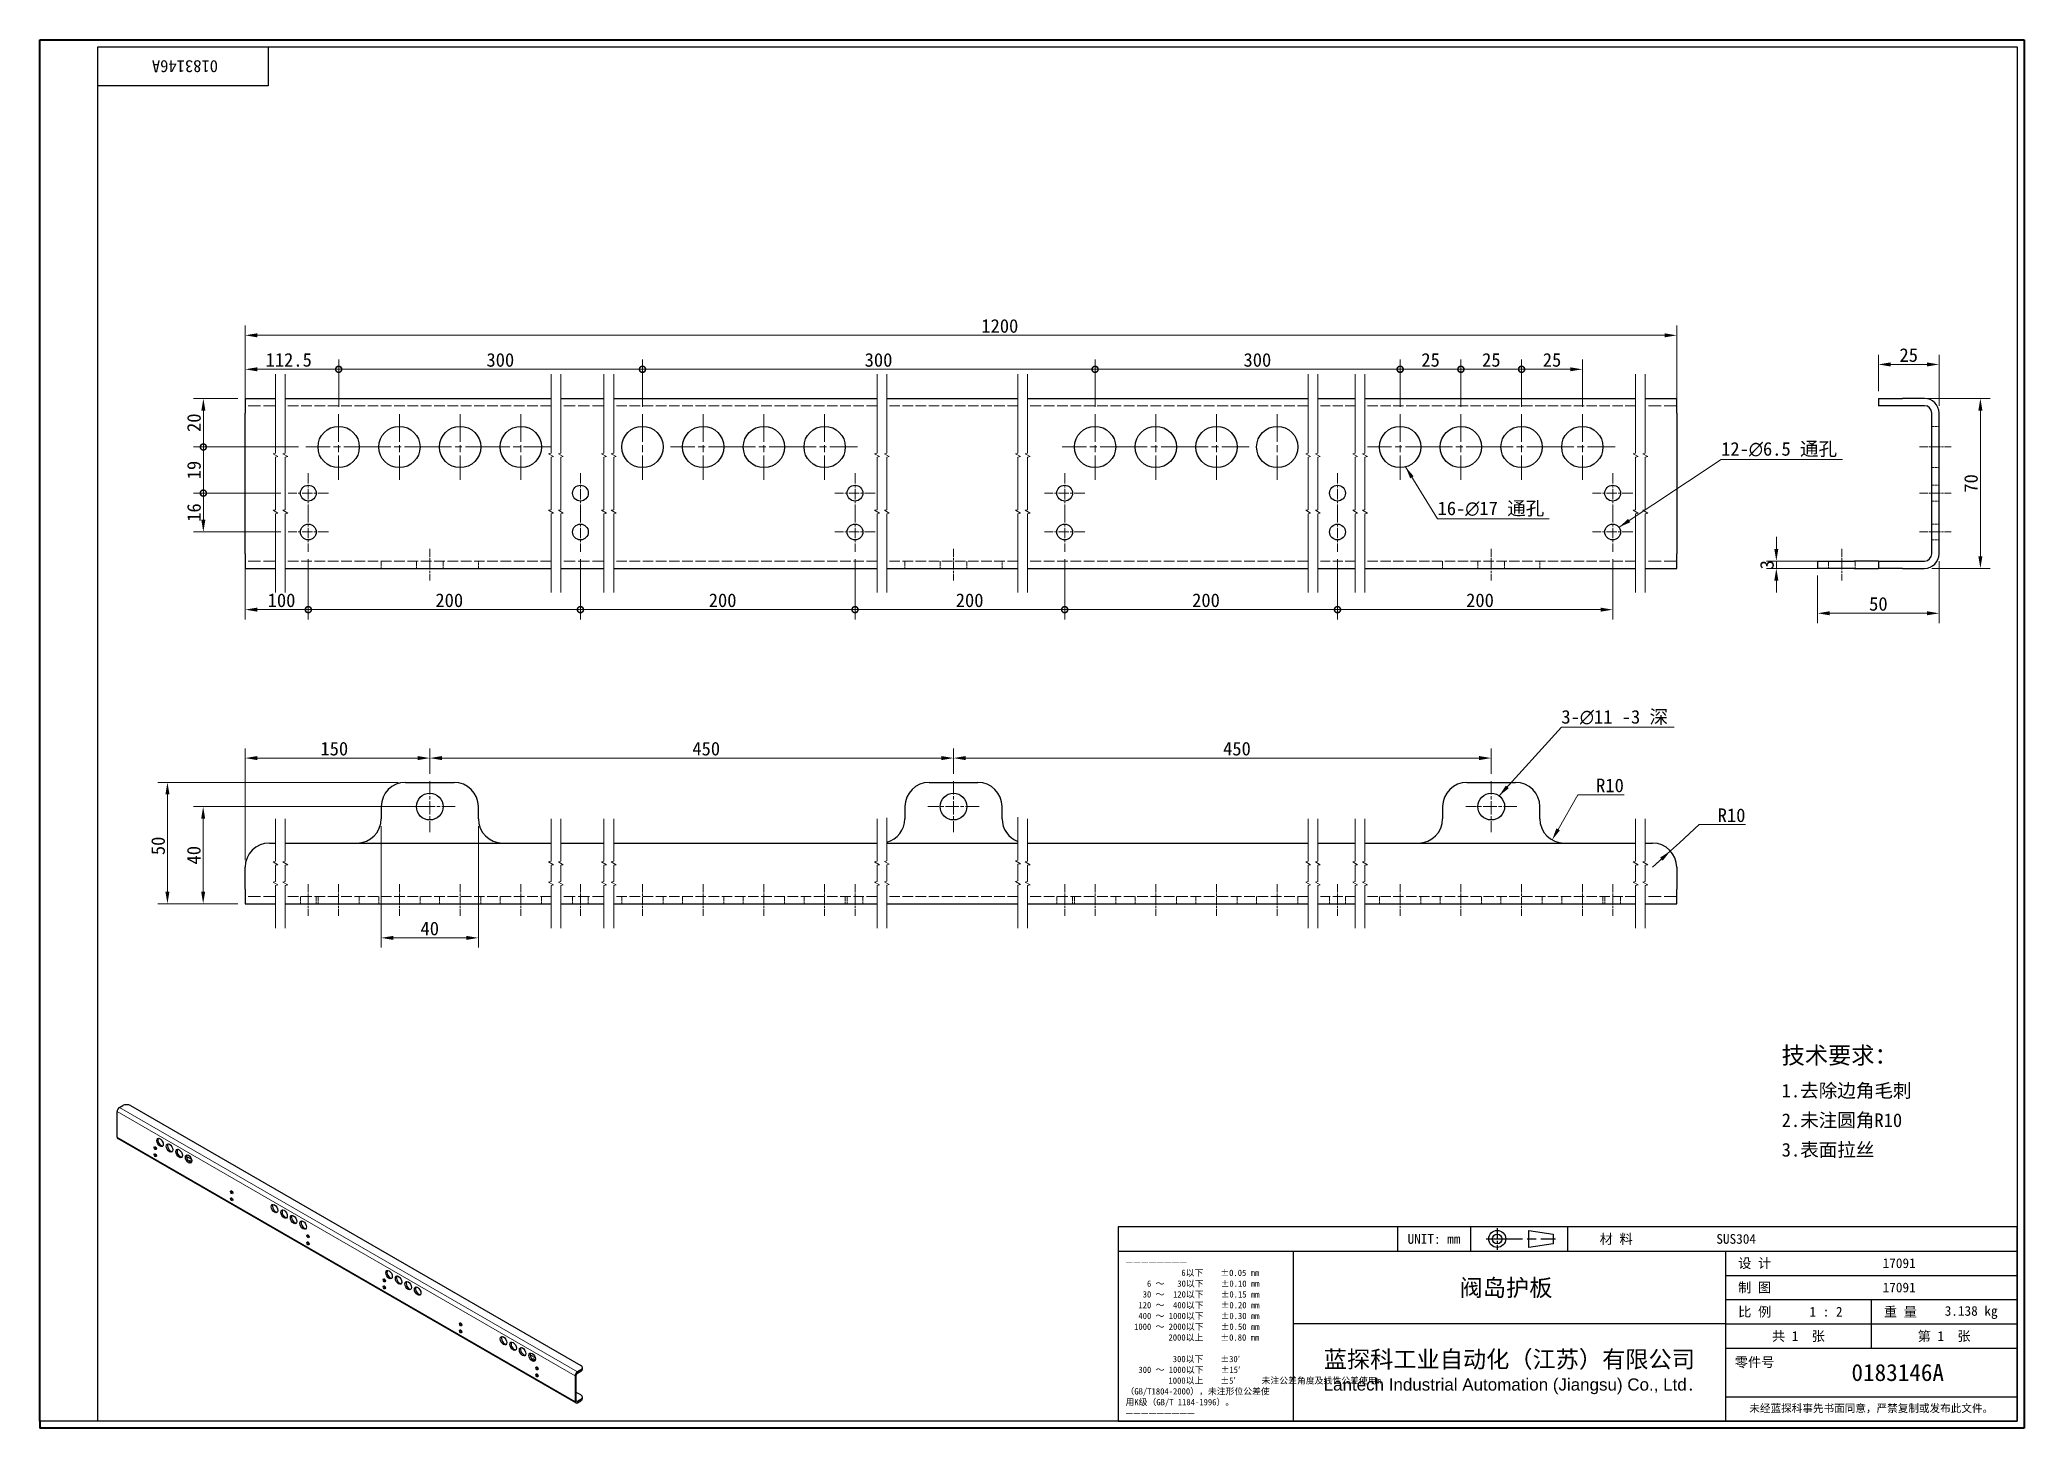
# Model space of a CAD drawing. Header units: millimetres. Extents: x 12 to 829, y 11 to 583.
import ezdxf
from ezdxf.enums import TextEntityAlignment as Align

# ---------------------------------------------------------------- set-up
doc = ezdxf.new("R2010")
doc.units = ezdxf.units.MM
doc.header["$LTSCALE"] = 2
doc.linetypes.add('CHAIN', pattern=[0.3543, 0.2362, -0.0295, 0.0591, -0.0295])
doc.linetypes.add('DASHED', pattern=[0.2067, 0.1654, -0.0413])
for name, color, linetype, lineweight in [('1', 7, 'Continuous', 18), ('可见 (ISO)', 7, 'Continuous', 25), ('可见窄的 (ISO)', 7, 'Continuous', 18), ('图框 (ISO)', 7, 'Continuous', 35), ('标题 (ISO)', 7, 'Continuous', 25)]:
    doc.layers.add(name, color=color, linetype=linetype, lineweight=lineweight)
for name, color, linetype, lineweight, true_color in [('中心标记 (ISO)', 1, 'CHAIN', 18, 0xc2ff0000), ('中心线 (ISO)', 1, 'CHAIN', 18, 0xc2ff0000), ('尺寸 (ISO)', 7, 'Continuous', 18, 0xc2008000), ('折线 (ISO)', 7, 'Continuous', 18, 0xc2008000), ('符号 (ISO)', 7, 'Continuous', 18, 0xc2008000), ('隐藏 (ISO)', 5, 'DASHED', 18, 0xc20000ff)]:
    doc.layers.add(name, color=color, linetype=linetype, lineweight=lineweight, true_color=true_color)
doc.styles.add('文本样式164', font='SimSun.ttf')
doc.styles.add('文本样式165', font='SimSun.ttf')
doc.styles.add('文本样式74', font='SimSun.ttf')
doc.styles.add('最新国标', font='simfang.ttf')
doc.styles.add('注释文本 (ISO)', font='simfang.ttf')
doc.dimstyles.new('默认 (GB)', dxfattribs={"dimscale": 2, "dimtxt": 2.8, "dimasz": 2.5, "dimexe": 2, "dimexo": 1.5, "dimgap": 0.5, "dimtad": 1, "dimtoh": 1, "dimdsep": 46, "dimtxsty": '最新国标', "dimcen": 0.09, "dimdle": 10, "dimaunit": 1, "dimadec": 3, "dimazin": 2, "dimtfac": 0.535714, "dimtdec": 3, "dimtmove": 0, "dimatfit": 3, "dimfxl": 1, "dimtolj": 1, "dimlwd": -1, "dimlwe": -1, "dimarcsym": 0})
doc.dimstyles.new('默认 (GB)$7', dxfattribs={"dimscale": 2, "dimtxt": 2.8, "dimasz": 2.5, "dimexe": 2, "dimexo": 1.5, "dimgap": 0.5, "dimtad": 1, "dimtoh": 1, "dimdsep": 46, "dimtxsty": '最新国标', "dimcen": 0.09, "dimdle": 10, "dimaunit": 1, "dimadec": 3, "dimazin": 2, "dimtfac": 0.535714, "dimtdec": 3, "dimtmove": 0, "dimatfit": 3, "dimfxl": 1, "dimtolj": 1, "dimlwd": -1, "dimlwe": -1, "dimarcsym": 0})

msp = doc.modelspace()

# ---------------------------------------------------------------- texts
at = {"layer": '符号 (ISO)'}
for s, insert, char_height, width, attachment_point, line_spacing_factor, style in [('12-\\fAIGDT|b0|i0;{\\H5.6000;n}\\fFangSong|b0|i0;{\\H5.6000;6.5 通孔}', (704.1842, 411.0306), 5.6, 52.909473, 7, 0.49, '最新国标'), ('16-\\fAIGDT|b0|i0;{\\H5.6000;n}\\fFangSong|b0|i0;{\\H5.6000;17 通孔}', (587.4494, 386.5418), 5.6, 48.675741, 7, 0.49, '最新国标'), ('3-\\fAIGDT|b0|i0;{\\H5.6000;n}\\fFangSong|b0|i0;{\\H5.6000;11 -3 深}', (638.418, 300.6984), 5.6, 48.675743, 7, 0.49, '最新国标'), ('{\\H1.75x;技术要求：\\H0.8x;\\P1.去除边角毛刺\\P2.未注圆角R10\\P3.表面拉丝}', (729.1153, 145.2419), 4, 58.685379, 4, 1.305367, '注释文本 (ISO)')]:
    msp.add_mtext(s, dxfattribs=dict(at, insert=insert, char_height=char_height, width=width, attachment_point=attachment_point, line_spacing_factor=line_spacing_factor, style=style))

# ---------------------------------------------------------------- blocks, each defined once
blk = doc.blocks.new('图框 最新国标')
at = {"layer": '图框 (ISO)'}
for p, q in [((6, 7), (6, 291.5)), ((6, 291.5), (414.5, 291.5)), ((414.5, 291.5), (414.5, 5.5)), ((6, 7), (6, 5.5)), ((6, 7), (6, 5.5)), ((414.5, 5.5), (6, 5.5))]:
    blk.add_line(p, q, dxfattribs=at)
at = {"layer": '图框 (ISO)', "color": 7, "linetype": 'Continuous', "lineweight": 25}
for p, q in [((18, 290), (413, 290)), ((18, 7), (18, 290)), ((18, 290), (413, 290)), ((53, 290), (53, 282)), ((413, 290), (413, 7)), ((413, 290), (413, 7)), ((53, 282), (18, 282)), ((413, 7), (6, 7)), ((413, 7), (18, 7))]:
    blk.add_line(p, q, dxfattribs=at)
at = {"layer": '图框 (ISO)', "style": '文本样式74'}
blk.add_attdef('零件代号_001', (42.7, 287.25), '', height=2.5, rotation=180, dxfattribs=at)
blk = doc.blocks.new('标题栏 最新国标')
at = {"layer": '标题 (ISO)'}
for p, q in [((381.98, -183.84), (196.98, -183.84)), ((196.98, -183.84), (196.98, -223.84)), ((254.48, -183.84), (254.48, -188.84)), ((269.48, -183.84), (269.48, -188.84)), ((281.48, -188.09), (281.48, -184.59)), ((281.48, -184.59), (286.48, -185.34)), ((286.48, -187.34), (281.48, -188.09)), ((286.48, -185.34), (286.48, -187.34)), ((289.48, -183.84), (289.48, -188.84)), ((381.98, -223.84), (381.98, -183.84)), ((383.48, -183.84), (383.48, -225.34)), ((196.98, -188.84), (381.98, -188.84)), ((232.98, -188.84), (232.98, -223.84)), ((321.98, -188.84), (321.98, -223.84)), ((321.98, -193.84), (381.98, -193.84)), ((321.98, -198.84), (381.98, -198.84)), ((351.98, -198.84), (351.98, -208.84)), ((321.98, -203.84), (232.98, -203.84)), ((321.98, -203.84), (381.98, -203.84)), ((321.98, -208.84), (381.98, -208.84)), ((321.98, -218.84), (381.98, -218.84)), ((196.98, -223.84), (381.98, -223.84)), ((383.48, -225.34), (196.98, -225.34))]:
    blk.add_line(p, q, dxfattribs=at)
at = {"layer": '标题 (ISO)', "linetype": 'CHAIN', "ltscale": 15.834605}
blk.add_line((272.73, -186.34), (286.98, -186.34), dxfattribs=at)
at = {"layer": '标题 (ISO)', "linetype": 'CHAIN', "ltscale": 5.000333}
blk.add_line((274.98, -184.09), (274.98, -188.59), dxfattribs=at)
at = {"layer": '标题 (ISO)'}
for radius in [1.75, 1]:
    blk.add_circle((274.98, -186.34), radius, dxfattribs=at)
at = {"layer": '1', "style": '文本样式164'}
for s, p in [('UNIT: mm', (261.98, -186.34)), ('材 料', (299.48, -186.34)), ('设 计', (327.98, -191.34)), ('制 图', (327.98, -196.34)), ('比 例', (327.98, -201.34)), ('重 量', (357.98, -201.34)), ('共 1  张', (336.98, -206.34)), ('第 1  张', (366.98, -206.34))]:
    blk.add_text(s, height=2, dxfattribs=at).set_placement(p, align=Align.MIDDLE_CENTER)
at = {"layer": '标题 (ISO)', "style": '注释文本 (ISO)'}
for s, insert, char_height, attachment_point, line_spacing_factor in [('————————\\P}\\fSimSun|b0|i0;{\\H1.3000;             6以下    ±0.05 mm\\P}\\fSimSun|b0|i0;{\\H1.3000;     6 ～   30以下    ±0.10 mm\\P}\\fSimSun|b0|i0;{\\H1.3000;    30 ～  120以下    ±0.15 mm\\P}\\fSimSun|b0|i0;{\\H1.3000;   120 ～  400以下    ±0.20 mm\\P}\\fSimSun|b0|i0;{\\H1.3000;   400 ～ 1000以下    ±0.30 mm\\P}\\fSimSun|b0|i0;{\\H1.3000;  1000 ～ 2000以下    ±0.50 mm\\P}\\fSimSun|b0|i0;{\\H1.3000;          2000以上    ±0.80 mm\\P}\\fSimSun|b0|i0;{\\H1.3000;\\P}\\fSimSun|b0|i0;{\\H1.3000;           300以下    ±30′\\P}\\fSimSun|b0|i0;{\\H1.3000;   300 ～ 1000以下    ±15′\\P}\\fSimSun|b0|i0;{\\H1.3000;          1000以上    ±5′}\\fSimSun|b0|i0;{\\H1.3000;      未注公差角度及线性公差使用m\\P}\\fSimSun|b0|i0;{\\H1.3000;（GB/T1804-2000），未注形位公差使\\P}\\fSimSun|b0|i0;{\\H1.3000;用K级（GB/T 1184-1996）。\\P}\\fSimSun|b0|i0;{\\H1.3000;—————————', (198.48, -206.63), 1.3, 4, 1.023913), ('{\\fMicrosoft YaHei|b0|i0|c134|p34;\\H1.75x;蓝探科工业自动化（江苏）有限公司\\P\\fArial|b0|i0|c0|p34;\\H0.71429x;Lantech Industrial Automation (Jiangsu) Co., Ltd\\fFangSong|b0|i0|c134|p49;.\\H1.15195x; }', (277.48, -213.84), 2, 5, 0.978695)]:
    blk.add_mtext(s, dxfattribs=dict(at, insert=insert, char_height=char_height, attachment_point=attachment_point, line_spacing_factor=line_spacing_factor))
at = {"layer": '标题 (ISO)', "attachment_point": 5, "style": '注释文本 (ISO)'}
for s, insert, char_height in [('\\fFangSong|b0|i0;零件号', (327.98, -211.84), 2), ('\\fSimSun|b0|i0;{\\H1.6000;未经蓝探科事先书面同意，严禁复制或发布此文件。}', (351.98, -221.34), 1.6)]:
    blk.add_mtext(s, dxfattribs=dict(at, insert=insert, char_height=char_height))
at = {"layer": '标题 (ISO)'}
for tag, p, height, style in [('材料_001', (320.09, -187.33), 2, '注释文本 (ISO)'), ('设计人_001', (354.32, -192.33), 2, '注释文本 (ISO)'), ('库存编号_001', (267.26, -198.14), 3.5, '文本样式165'), ('设计人_001', (354.32, -197.33), 2, '注释文本 (ISO)'), ('视图比例_001', (339.26, -202.33), 2, '注释文本 (ISO)'), ('质量\\P3;_001', (367.1, -202.16), 2, '注释文本 (ISO)'), ('零件代号_001', (347.9, -215.59), 3.5, '文本样式165')]:
    blk.add_attdef(tag, p, '', height=height, dxfattribs=dict(at, style=style))
blk = doc.blocks.new('*D5')
at = {"layer": 'Defpoints', "color": 0}
for p in [(793.92, 449.22), (768.92, 435.22), (793.92, 429.22)]:
    blk.add_point(p, dxfattribs=at)
at = {"layer": '尺寸 (ISO)', "color": 116, "true_color": 0x000000}
for p, q in [((768.92, 438.22), (768.92, 453.22)), ((793.92, 432.22), (793.92, 453.22)), ((773.92, 449.22), (788.92, 449.22))]:
    blk.add_line(p, q, dxfattribs=at)
for points in [[(773.92, 450.05), (773.92, 448.39), (768.92, 449.22)], [(788.92, 450.05), (788.92, 448.39), (793.92, 449.22)]]:
    blk.add_solid(points, dxfattribs=at)
at = {"layer": '尺寸 (ISO)', "insert": (781.42, 453.05), "char_height": 5.6, "attachment_point": 5, "style": '最新国标'}
blk.add_mtext('\\A1;25', dxfattribs=at)
blk = doc.blocks.new('*D6')
at = {"layer": 'Defpoints', "color": 0}
for p in [(778.92, 435.22), (787.92, 365.22), (810.92, 365.22)]:
    blk.add_point(p, dxfattribs=at)
at = {"layer": '尺寸 (ISO)', "color": 116, "true_color": 0x000000}
for p, q in [((781.92, 435.22), (814.92, 435.22)), ((810.92, 430.22), (810.92, 370.22)), ((790.92, 365.22), (814.92, 365.22))]:
    blk.add_line(p, q, dxfattribs=at)
for points in [[(810.08, 430.22), (811.75, 430.22), (810.92, 435.22)], [(810.08, 370.22), (811.75, 370.22), (810.92, 365.22)]]:
    blk.add_solid(points, dxfattribs=at)
at = {"layer": '尺寸 (ISO)', "insert": (807.09, 400.22), "char_height": 5.6, "attachment_point": 5, "rotation": 90, "style": '最新国标'}
blk.add_mtext('\\A1;70', dxfattribs=at)
blk = doc.blocks.new('*D7')
at = {"layer": 'Defpoints', "color": 0}
for p in [(793.92, 371.22), (743.92, 365.22), (793.92, 346.72)]:
    blk.add_point(p, dxfattribs=at)
at = {"layer": '尺寸 (ISO)', "color": 116, "true_color": 0x000000}
for p, q in [((793.92, 368.22), (793.92, 342.72)), ((743.92, 362.22), (743.92, 342.72)), ((748.92, 346.72), (788.92, 346.72))]:
    blk.add_line(p, q, dxfattribs=at)
for points in [[(748.92, 347.55), (748.92, 345.89), (743.92, 346.72)], [(788.92, 347.55), (788.92, 345.89), (793.92, 346.72)]]:
    blk.add_solid(points, dxfattribs=at)
at = {"layer": '尺寸 (ISO)', "insert": (768.92, 350.55), "char_height": 5.6, "attachment_point": 5, "style": '最新国标'}
blk.add_mtext('\\A1;50', dxfattribs=at)
blk = doc.blocks.new('_DotSmall')
at = {"color": 0, "linetype": 'ByBlock', "const_width": 0.5}
blk.add_lwpolyline([(-0.0625, 0, 1), (0.0625, 0, 1)], format="xyb", close=True, dxfattribs=at)
blk = doc.blocks.new('*D8')
at = {"layer": 'Defpoints', "color": 0}
for p in [(135.08, 447.22), (96.59, 429.22), (135.08, 428.72)]:
    blk.add_point(p, dxfattribs=at)
at = {"layer": '尺寸 (ISO)', "color": 116, "true_color": 0x000000}
for p, q in [((96.59, 432.22), (96.59, 451.22)), ((135.08, 431.72), (135.08, 451.22)), ((101.59, 447.22), (135.08, 447.22))]:
    blk.add_line(p, q, dxfattribs=at)
blk.add_solid([(101.59, 448.05), (101.59, 446.39), (96.59, 447.22)], dxfattribs=at)
at = {"layer": '尺寸 (ISO)', "color": 116, "true_color": 0x000000, "xscale": 5, "yscale": 5, "zscale": 5}
blk.add_blockref('_DotSmall', (135.08, 447.22), dxfattribs=at)
at = {"layer": '尺寸 (ISO)', "insert": (114.51, 451.07), "char_height": 5.6, "attachment_point": 5, "style": '最新国标'}
blk.add_mtext('\\A1;112.5', dxfattribs=at)
blk = doc.blocks.new('*D10')
at = {"layer": 'Defpoints', "color": 0}
for p in [(260.14, 447.22), (135.08, 428.72), (260.14, 428.72)]:
    blk.add_point(p, dxfattribs=at)
at = {"layer": '尺寸 (ISO)', "color": 116, "true_color": 0x000000}
for p, q in [((135.08, 431.72), (135.08, 451.22)), ((260.14, 431.72), (260.14, 451.22)), ((135.08, 447.22), (260.14, 447.22))]:
    blk.add_line(p, q, dxfattribs=at)
at = {"layer": '尺寸 (ISO)', "color": 116, "true_color": 0x000000, "xscale": 5, "yscale": 5, "zscale": 5, "rotation": 180}
blk.add_blockref('_DotSmall', (135.08, 447.22), dxfattribs=at)
at = {"layer": '尺寸 (ISO)', "color": 116, "true_color": 0x000000, "xscale": 5, "yscale": 5, "zscale": 5}
blk.add_blockref('_DotSmall', (260.14, 447.22), dxfattribs=at)
at = {"layer": '尺寸 (ISO)', "insert": (201.63, 451.05), "char_height": 5.6, "attachment_point": 5, "style": '最新国标'}
blk.add_mtext('\\A1;300', dxfattribs=at)
blk = doc.blocks.new('*D11')
at = {"layer": 'Defpoints', "color": 0}
for p in [(446.46, 447.22), (260.14, 428.72), (446.46, 428.72)]:
    blk.add_point(p, dxfattribs=at)
at = {"layer": '尺寸 (ISO)', "color": 116, "true_color": 0x000000}
for p, q in [((260.14, 431.72), (260.14, 451.22)), ((446.46, 431.72), (446.46, 451.22)), ((260.14, 447.22), (446.46, 447.22))]:
    blk.add_line(p, q, dxfattribs=at)
at = {"layer": '尺寸 (ISO)', "color": 116, "true_color": 0x000000, "xscale": 5, "yscale": 5, "zscale": 5, "rotation": 180}
blk.add_blockref('_DotSmall', (260.14, 447.22), dxfattribs=at)
at = {"layer": '尺寸 (ISO)', "color": 116, "true_color": 0x000000, "xscale": 5, "yscale": 5, "zscale": 5}
blk.add_blockref('_DotSmall', (446.46, 447.22), dxfattribs=at)
at = {"layer": '尺寸 (ISO)', "insert": (357.32, 451.05), "char_height": 5.6, "attachment_point": 5, "style": '最新国标'}
blk.add_mtext('\\A1;300', dxfattribs=at)
blk = doc.blocks.new('*D12')
at = {"layer": 'Defpoints', "color": 0}
for p in [(572.06, 447.22), (446.46, 428.72), (572.06, 428.72)]:
    blk.add_point(p, dxfattribs=at)
at = {"layer": '尺寸 (ISO)', "color": 116, "true_color": 0x000000}
for p, q in [((446.46, 431.72), (446.46, 451.22)), ((572.06, 431.72), (572.06, 451.22)), ((446.46, 447.22), (572.06, 447.22))]:
    blk.add_line(p, q, dxfattribs=at)
at = {"layer": '尺寸 (ISO)', "color": 116, "true_color": 0x000000, "xscale": 5, "yscale": 5, "zscale": 5, "rotation": 180}
blk.add_blockref('_DotSmall', (446.46, 447.22), dxfattribs=at)
at = {"layer": '尺寸 (ISO)', "color": 116, "true_color": 0x000000, "xscale": 5, "yscale": 5, "zscale": 5}
blk.add_blockref('_DotSmall', (572.06, 447.22), dxfattribs=at)
at = {"layer": '尺寸 (ISO)', "insert": (513.28, 451.05), "char_height": 5.6, "attachment_point": 5, "style": '最新国标'}
blk.add_mtext('\\A1;300', dxfattribs=at)
blk = doc.blocks.new('*D13')
at = {"layer": 'Defpoints', "color": 0}
for p in [(597.06, 447.22), (572.06, 428.72), (597.06, 428.72)]:
    blk.add_point(p, dxfattribs=at)
at = {"layer": '尺寸 (ISO)', "color": 116, "true_color": 0x000000}
for p, q in [((572.06, 431.72), (572.06, 451.22)), ((597.06, 431.72), (597.06, 451.22)), ((572.06, 447.22), (597.06, 447.22))]:
    blk.add_line(p, q, dxfattribs=at)
at = {"layer": '尺寸 (ISO)', "color": 116, "true_color": 0x000000, "xscale": 5, "yscale": 5, "zscale": 5, "rotation": 180}
blk.add_blockref('_DotSmall', (572.06, 447.22), dxfattribs=at)
at = {"layer": '尺寸 (ISO)', "color": 116, "true_color": 0x000000, "xscale": 5, "yscale": 5, "zscale": 5}
blk.add_blockref('_DotSmall', (597.06, 447.22), dxfattribs=at)
at = {"layer": '尺寸 (ISO)', "insert": (584.58, 451.05), "char_height": 5.6, "attachment_point": 5, "style": '最新国标'}
blk.add_mtext('\\A1;25', dxfattribs=at)
blk = doc.blocks.new('*D14')
at = {"layer": 'Defpoints', "color": 0}
for p in [(622.06, 447.22), (597.06, 428.72), (622.06, 428.72)]:
    blk.add_point(p, dxfattribs=at)
at = {"layer": '尺寸 (ISO)', "color": 116, "true_color": 0x000000}
for p, q in [((597.06, 431.72), (597.06, 451.22)), ((622.06, 431.72), (622.06, 451.22)), ((597.06, 447.22), (622.06, 447.22))]:
    blk.add_line(p, q, dxfattribs=at)
at = {"layer": '尺寸 (ISO)', "color": 116, "true_color": 0x000000, "xscale": 5, "yscale": 5, "zscale": 5, "rotation": 180}
blk.add_blockref('_DotSmall', (597.06, 447.22), dxfattribs=at)
at = {"layer": '尺寸 (ISO)', "color": 116, "true_color": 0x000000, "xscale": 5, "yscale": 5, "zscale": 5}
blk.add_blockref('_DotSmall', (622.06, 447.22), dxfattribs=at)
at = {"layer": '尺寸 (ISO)', "insert": (609.58, 451.05), "char_height": 5.6, "attachment_point": 5, "style": '最新国标'}
blk.add_mtext('\\A1;25', dxfattribs=at)
blk = doc.blocks.new('*D15')
at = {"layer": 'Defpoints', "color": 0}
for p in [(647.06, 447.22), (622.06, 428.72), (647.06, 428.72)]:
    blk.add_point(p, dxfattribs=at)
at = {"layer": '尺寸 (ISO)', "color": 116, "true_color": 0x000000}
for p, q in [((622.06, 431.72), (622.06, 451.22)), ((647.06, 431.72), (647.06, 451.22)), ((622.06, 447.22), (642.06, 447.22))]:
    blk.add_line(p, q, dxfattribs=at)
blk.add_solid([(642.06, 448.05), (642.06, 446.39), (647.06, 447.22)], dxfattribs=at)
at = {"layer": '尺寸 (ISO)', "color": 116, "true_color": 0x000000, "xscale": 5, "yscale": 5, "zscale": 5, "rotation": 180}
blk.add_blockref('_DotSmall', (622.06, 447.22), dxfattribs=at)
at = {"layer": '尺寸 (ISO)', "insert": (634.58, 451.05), "char_height": 5.6, "attachment_point": 5, "style": '最新国标'}
blk.add_mtext('\\A1;25', dxfattribs=at)
blk = doc.blocks.new('*D16')
at = {"layer": 'Defpoints', "color": 0}
for p in [(685.92, 461.22), (96.59, 429.22), (685.92, 429.22)]:
    blk.add_point(p, dxfattribs=at)
at = {"layer": '尺寸 (ISO)', "color": 116, "true_color": 0x000000}
for p, q in [((96.59, 432.22), (96.59, 465.22)), ((101.59, 461.22), (680.92, 461.22)), ((685.92, 432.22), (685.92, 465.22))]:
    blk.add_line(p, q, dxfattribs=at)
for points in [[(101.59, 462.05), (101.59, 460.39), (96.59, 461.22)], [(680.92, 462.05), (680.92, 460.39), (685.92, 461.22)]]:
    blk.add_solid(points, dxfattribs=at)
at = {"layer": '尺寸 (ISO)', "insert": (407.25, 465.05), "char_height": 5.6, "attachment_point": 5, "style": '最新国标'}
blk.add_mtext('\\A1;1200', dxfattribs=at)
blk = doc.blocks.new('*D17')
at = {"layer": 'Defpoints', "color": 0}
for p in [(79.37, 396.22), (114.33, 396.22), (114.33, 380.22)]:
    blk.add_point(p, dxfattribs=at)
at = {"layer": '尺寸 (ISO)', "color": 116, "true_color": 0x000000}
for p, q in [((111.33, 396.22), (75.37, 396.22)), ((79.37, 385.22), (79.37, 396.22)), ((111.33, 380.22), (75.37, 380.22))]:
    blk.add_line(p, q, dxfattribs=at)
blk.add_solid([(78.54, 385.22), (80.2, 385.22), (79.37, 380.22)], dxfattribs=at)
at = {"layer": '尺寸 (ISO)', "color": 116, "true_color": 0x000000, "xscale": 5, "yscale": 5, "zscale": 5, "rotation": 90}
blk.add_blockref('_DotSmall', (79.37, 396.22), dxfattribs=at)
at = {"layer": '尺寸 (ISO)', "insert": (75.54, 388.22), "char_height": 5.6, "attachment_point": 5, "rotation": 90, "style": '最新国标'}
blk.add_mtext('\\A1;16', dxfattribs=at)
blk = doc.blocks.new('*D18')
at = {"layer": 'Defpoints', "color": 0}
for p in [(79.37, 435.22), (96.59, 435.22), (121.58, 415.22)]:
    blk.add_point(p, dxfattribs=at)
at = {"layer": '尺寸 (ISO)', "color": 116, "true_color": 0x000000}
for p, q in [((93.59, 435.22), (75.37, 435.22)), ((79.37, 415.22), (79.37, 430.22)), ((118.58, 415.22), (75.37, 415.22))]:
    blk.add_line(p, q, dxfattribs=at)
blk.add_solid([(78.54, 430.22), (80.2, 430.22), (79.37, 435.22)], dxfattribs=at)
at = {"layer": '尺寸 (ISO)', "color": 116, "true_color": 0x000000, "xscale": 5, "yscale": 5, "zscale": 5, "rotation": 270}
blk.add_blockref('_DotSmall', (79.37, 415.22), dxfattribs=at)
at = {"layer": '尺寸 (ISO)', "insert": (75.54, 425.22), "char_height": 5.6, "attachment_point": 5, "rotation": 90, "style": '最新国标'}
blk.add_mtext('\\A1;20', dxfattribs=at)
blk = doc.blocks.new('*D19')
at = {"layer": 'Defpoints', "color": 0}
for p in [(79.37, 415.22), (121.58, 415.22), (114.33, 396.22)]:
    blk.add_point(p, dxfattribs=at)
at = {"layer": '尺寸 (ISO)', "color": 116, "true_color": 0x000000}
for p, q in [((118.58, 415.22), (75.37, 415.22)), ((79.37, 396.22), (79.37, 415.22)), ((111.33, 396.22), (75.37, 396.22))]:
    blk.add_line(p, q, dxfattribs=at)
at = {"layer": '尺寸 (ISO)', "color": 116, "true_color": 0x000000, "xscale": 5, "yscale": 5, "zscale": 5}
for p, rotation in [((79.37, 415.22), 90), ((79.37, 396.22), 270)]:
    blk.add_blockref('_DotSmall', p, dxfattribs=dict(at, rotation=rotation))
at = {"layer": '尺寸 (ISO)', "insert": (75.54, 405.72), "char_height": 5.6, "attachment_point": 5, "rotation": 90, "style": '最新国标'}
blk.add_mtext('\\A1;19', dxfattribs=at)
blk = doc.blocks.new('*D20')
at = {"layer": 'Defpoints', "color": 0}
for p in [(753.92, 368.22), (726.92, 365.22), (753.92, 365.22)]:
    blk.add_point(p, dxfattribs=at)
at = {"layer": '尺寸 (ISO)', "color": 116, "true_color": 0x000000}
for p, q in [((726.92, 373.22), (726.92, 378.22)), ((750.92, 368.22), (722.92, 368.22)), ((726.92, 368.22), (726.92, 365.22)), ((750.92, 365.22), (722.92, 365.22)), ((726.92, 360.22), (726.92, 355.22))]:
    blk.add_line(p, q, dxfattribs=at)
for points in [[(726.08, 373.22), (727.75, 373.22), (726.92, 368.22)], [(726.08, 360.22), (727.75, 360.22), (726.92, 365.22)]]:
    blk.add_solid(points, dxfattribs=at)
at = {"layer": '尺寸 (ISO)', "insert": (723.09, 366.72), "char_height": 5.6, "attachment_point": 5, "rotation": 90, "style": '最新国标'}
blk.add_mtext('\\A1;3', dxfattribs=at)
blk = doc.blocks.new('*D21')
at = {"layer": 'Defpoints', "color": 0}
for p in [(172.58, 287.08), (172.58, 277.58), (96.59, 242.08)]:
    blk.add_point(p, dxfattribs=at)
at = {"layer": '尺寸 (ISO)', "color": 116, "true_color": 0x000000}
for p, q in [((96.59, 245.08), (96.59, 291.08)), ((101.59, 287.08), (167.58, 287.08)), ((172.58, 280.58), (172.58, 291.08))]:
    blk.add_line(p, q, dxfattribs=at)
for points in [[(101.59, 287.92), (101.59, 286.25), (96.59, 287.08)], [(167.58, 287.92), (167.58, 286.25), (172.58, 287.08)]]:
    blk.add_solid(points, dxfattribs=at)
at = {"layer": '尺寸 (ISO)', "insert": (133.28, 290.92), "char_height": 5.6, "attachment_point": 5, "style": '最新国标'}
blk.add_mtext('\\A1;150', dxfattribs=at)
blk = doc.blocks.new('*D22')
at = {"layer": 'Defpoints', "color": 0}
for p in [(388.18, 287.08), (172.58, 277.58), (388.18, 277.58)]:
    blk.add_point(p, dxfattribs=at)
at = {"layer": '尺寸 (ISO)', "color": 116, "true_color": 0x000000}
for p, q in [((172.58, 280.58), (172.58, 291.08)), ((177.58, 287.08), (383.18, 287.08)), ((388.18, 280.58), (388.18, 291.08))]:
    blk.add_line(p, q, dxfattribs=at)
for points in [[(177.58, 287.92), (177.58, 286.25), (172.58, 287.08)], [(383.18, 287.92), (383.18, 286.25), (388.18, 287.08)]]:
    blk.add_solid(points, dxfattribs=at)
at = {"layer": '尺寸 (ISO)', "insert": (286.38, 290.92), "char_height": 5.6, "attachment_point": 5, "style": '最新国标'}
blk.add_mtext('\\A1;450', dxfattribs=at)
blk = doc.blocks.new('*D23')
at = {"layer": 'Defpoints', "color": 0}
for p in [(609.56, 287.08), (388.18, 277.58), (609.56, 277.58)]:
    blk.add_point(p, dxfattribs=at)
at = {"layer": '尺寸 (ISO)', "color": 116, "true_color": 0x000000}
for p, q in [((388.18, 280.58), (388.18, 291.08)), ((393.18, 287.08), (604.56, 287.08)), ((609.56, 280.58), (609.56, 291.08))]:
    blk.add_line(p, q, dxfattribs=at)
for points in [[(393.18, 287.92), (393.18, 286.25), (388.18, 287.08)], [(604.56, 287.92), (604.56, 286.25), (609.56, 287.08)]]:
    blk.add_solid(points, dxfattribs=at)
at = {"layer": '尺寸 (ISO)', "insert": (504.87, 290.92), "char_height": 5.6, "attachment_point": 5, "style": '最新国标'}
blk.add_mtext('\\A1;450', dxfattribs=at)
blk = doc.blocks.new('*D24')
at = {"layer": 'Defpoints', "color": 0}
for p in [(172.58, 267.08), (79.3, 227.08), (85.66, 227.08)]:
    blk.add_point(p, dxfattribs=at)
at = {"layer": '尺寸 (ISO)', "color": 116, "true_color": 0x000000}
for p, q in [((169.58, 267.08), (75.3, 267.08)), ((79.3, 262.08), (79.3, 232.08)), ((82.66, 227.08), (75.3, 227.08))]:
    blk.add_line(p, q, dxfattribs=at)
for points in [[(78.46, 262.08), (80.13, 262.08), (79.3, 267.08)], [(78.46, 232.08), (80.13, 232.08), (79.3, 227.08)]]:
    blk.add_solid(points, dxfattribs=at)
at = {"layer": '尺寸 (ISO)', "insert": (75.47, 247.08), "char_height": 5.6, "attachment_point": 5, "rotation": 90, "style": '最新国标'}
blk.add_mtext('\\A1;40', dxfattribs=at)
blk = doc.blocks.new('*D25')
at = {"layer": 'Defpoints', "color": 0}
for p in [(162.58, 277.08), (64.59, 227.08), (96.59, 227.08)]:
    blk.add_point(p, dxfattribs=at)
at = {"layer": '尺寸 (ISO)', "color": 116, "true_color": 0x000000}
for p, q in [((159.58, 277.08), (60.59, 277.08)), ((64.59, 272.08), (64.59, 232.08)), ((93.59, 227.08), (60.59, 227.08))]:
    blk.add_line(p, q, dxfattribs=at)
for points in [[(63.75, 272.08), (65.42, 272.08), (64.59, 277.08)], [(63.75, 232.08), (65.42, 232.08), (64.59, 227.08)]]:
    blk.add_solid(points, dxfattribs=at)
at = {"layer": '尺寸 (ISO)', "insert": (60.76, 250.92), "char_height": 5.6, "attachment_point": 5, "rotation": 90, "style": '最新国标'}
blk.add_mtext('\\A1;50', dxfattribs=at)
blk = doc.blocks.new('*D26')
at = {"layer": 'Defpoints', "color": 0}
for p in [(639.56, 262.08), (634.63, 253.38)]:
    blk.add_point(p, dxfattribs=at)
at = {"layer": '尺寸 (ISO)', "color": 116, "true_color": 0x000000}
for p, q in [((645.15, 271.95), (637.09, 257.73)), ((664.25, 271.95), (645.15, 271.95))]:
    blk.add_line(p, q, dxfattribs=at)
blk.add_solid([(636.37, 258.14), (637.82, 257.32), (634.63, 253.38)], dxfattribs=at)
at = {"layer": '尺寸 (ISO)', "insert": (658.44, 275.78), "char_height": 5.6, "attachment_point": 5, "style": '最新国标'}
blk.add_mtext('\\A1;R10', dxfattribs=at)
blk = doc.blocks.new('*D27')
at = {"layer": 'Defpoints', "color": 0}
for p in [(152.58, 262.08), (192.58, 262.08), (192.58, 213.02)]:
    blk.add_point(p, dxfattribs=at)
at = {"layer": '尺寸 (ISO)', "color": 116, "true_color": 0x000000}
for p, q in [((152.58, 259.08), (152.58, 209.02)), ((192.58, 259.08), (192.58, 209.02)), ((157.58, 213.02), (187.58, 213.02))]:
    blk.add_line(p, q, dxfattribs=at)
for points in [[(157.58, 213.85), (157.58, 212.19), (152.58, 213.02)], [(187.58, 213.85), (187.58, 212.19), (192.58, 213.02)]]:
    blk.add_solid(points, dxfattribs=at)
at = {"layer": '尺寸 (ISO)', "insert": (172.58, 216.85), "char_height": 5.6, "attachment_point": 5, "style": '最新国标'}
blk.add_mtext('\\A1;40', dxfattribs=at)
blk = doc.blocks.new('*D28')
at = {"layer": 'Defpoints', "color": 0}
for p in [(96.59, 371.22), (122.58, 371.97), (122.58, 348.22)]:
    blk.add_point(p, dxfattribs=at)
at = {"layer": '尺寸 (ISO)', "color": 116, "true_color": 0x000000}
for p, q in [((96.59, 368.22), (96.59, 344.22)), ((122.58, 368.97), (122.58, 344.22)), ((101.59, 348.22), (122.58, 348.22))]:
    blk.add_line(p, q, dxfattribs=at)
blk.add_solid([(101.59, 349.05), (101.59, 347.39), (96.59, 348.22)], dxfattribs=at)
at = {"layer": '尺寸 (ISO)', "color": 116, "true_color": 0x000000, "xscale": 5, "yscale": 5, "zscale": 5}
blk.add_blockref('_DotSmall', (122.58, 348.22), dxfattribs=at)
at = {"layer": '尺寸 (ISO)', "insert": (111.56, 352.05), "char_height": 5.6, "attachment_point": 5, "style": '最新国标'}
blk.add_mtext('\\A1;100', dxfattribs=at)
blk = doc.blocks.new('*D29')
at = {"layer": 'Defpoints', "color": 0}
for p in [(122.58, 371.97), (234.6, 371.97), (234.6, 348.22)]:
    blk.add_point(p, dxfattribs=at)
at = {"layer": '尺寸 (ISO)', "color": 116, "true_color": 0x000000}
for p, q in [((122.58, 368.97), (122.58, 344.22)), ((234.6, 368.97), (234.6, 344.22)), ((122.58, 348.22), (234.6, 348.22))]:
    blk.add_line(p, q, dxfattribs=at)
at = {"layer": '尺寸 (ISO)', "color": 116, "true_color": 0x000000, "xscale": 5, "yscale": 5, "zscale": 5, "rotation": 180}
blk.add_blockref('_DotSmall', (122.58, 348.22), dxfattribs=at)
at = {"layer": '尺寸 (ISO)', "color": 116, "true_color": 0x000000, "xscale": 5, "yscale": 5, "zscale": 5}
blk.add_blockref('_DotSmall', (234.6, 348.22), dxfattribs=at)
at = {"layer": '尺寸 (ISO)', "insert": (180.61, 352.05), "char_height": 5.6, "attachment_point": 5, "style": '最新国标'}
blk.add_mtext('\\A1;200', dxfattribs=at)
blk = doc.blocks.new('*D30')
at = {"layer": 'Defpoints', "color": 0}
for p in [(234.6, 371.97), (347.64, 371.97), (347.64, 348.22)]:
    blk.add_point(p, dxfattribs=at)
at = {"layer": '尺寸 (ISO)', "color": 116, "true_color": 0x000000}
for p, q in [((234.6, 368.97), (234.6, 344.22)), ((347.64, 368.97), (347.64, 344.22)), ((234.6, 348.22), (347.64, 348.22))]:
    blk.add_line(p, q, dxfattribs=at)
at = {"layer": '尺寸 (ISO)', "color": 116, "true_color": 0x000000, "xscale": 5, "yscale": 5, "zscale": 5, "rotation": 180}
blk.add_blockref('_DotSmall', (234.6, 348.22), dxfattribs=at)
at = {"layer": '尺寸 (ISO)', "color": 116, "true_color": 0x000000, "xscale": 5, "yscale": 5, "zscale": 5}
blk.add_blockref('_DotSmall', (347.64, 348.22), dxfattribs=at)
at = {"layer": '尺寸 (ISO)', "insert": (293.14, 352.05), "char_height": 5.6, "attachment_point": 5, "style": '最新国标'}
blk.add_mtext('\\A1;200', dxfattribs=at)
blk = doc.blocks.new('*D31')
at = {"layer": 'Defpoints', "color": 0}
for p in [(347.64, 371.97), (433.96, 371.97), (433.96, 348.22)]:
    blk.add_point(p, dxfattribs=at)
at = {"layer": '尺寸 (ISO)', "color": 116, "true_color": 0x000000}
for p, q in [((347.64, 368.97), (347.64, 344.22)), ((433.96, 368.97), (433.96, 344.22)), ((347.64, 348.22), (433.96, 348.22))]:
    blk.add_line(p, q, dxfattribs=at)
at = {"layer": '尺寸 (ISO)', "color": 116, "true_color": 0x000000, "xscale": 5, "yscale": 5, "zscale": 5, "rotation": 180}
blk.add_blockref('_DotSmall', (347.64, 348.22), dxfattribs=at)
at = {"layer": '尺寸 (ISO)', "color": 116, "true_color": 0x000000, "xscale": 5, "yscale": 5, "zscale": 5}
blk.add_blockref('_DotSmall', (433.96, 348.22), dxfattribs=at)
at = {"layer": '尺寸 (ISO)', "insert": (394.82, 352.05), "char_height": 5.6, "attachment_point": 5, "style": '最新国标'}
blk.add_mtext('\\A1;200', dxfattribs=at)
blk = doc.blocks.new('*D32')
at = {"layer": 'Defpoints', "color": 0}
for p in [(433.96, 371.97), (546.26, 371.97), (546.26, 348.22)]:
    blk.add_point(p, dxfattribs=at)
at = {"layer": '尺寸 (ISO)', "color": 116, "true_color": 0x000000}
for p, q in [((433.96, 368.97), (433.96, 344.22)), ((546.26, 368.97), (546.26, 344.22)), ((433.96, 348.22), (546.26, 348.22))]:
    blk.add_line(p, q, dxfattribs=at)
at = {"layer": '尺寸 (ISO)', "color": 116, "true_color": 0x000000, "xscale": 5, "yscale": 5, "zscale": 5, "rotation": 180}
blk.add_blockref('_DotSmall', (433.96, 348.22), dxfattribs=at)
at = {"layer": '尺寸 (ISO)', "color": 116, "true_color": 0x000000, "xscale": 5, "yscale": 5, "zscale": 5}
blk.add_blockref('_DotSmall', (546.26, 348.22), dxfattribs=at)
at = {"layer": '尺寸 (ISO)', "insert": (492.13, 352.05), "char_height": 5.6, "attachment_point": 5, "style": '最新国标'}
blk.add_mtext('\\A1;200', dxfattribs=at)
blk = doc.blocks.new('*D33')
at = {"layer": 'Defpoints', "color": 0}
for p in [(546.26, 371.97), (659.56, 371.97), (659.56, 348.22)]:
    blk.add_point(p, dxfattribs=at)
at = {"layer": '尺寸 (ISO)', "color": 116, "true_color": 0x000000}
for p, q in [((546.26, 368.97), (546.26, 344.22)), ((659.56, 368.97), (659.56, 344.22)), ((546.26, 348.22), (654.56, 348.22))]:
    blk.add_line(p, q, dxfattribs=at)
blk.add_solid([(654.56, 349.05), (654.56, 347.39), (659.56, 348.22)], dxfattribs=at)
at = {"layer": '尺寸 (ISO)', "color": 116, "true_color": 0x000000, "xscale": 5, "yscale": 5, "zscale": 5, "rotation": 180}
blk.add_blockref('_DotSmall', (546.26, 348.22), dxfattribs=at)
at = {"layer": '尺寸 (ISO)', "insert": (604.93, 352.05), "char_height": 5.6, "attachment_point": 5, "style": '最新国标'}
blk.add_mtext('\\A1;200', dxfattribs=at)
blk = doc.blocks.new('*D34')
at = {"layer": 'Defpoints', "color": 0}
for p in [(683.31, 248.82), (675.92, 242.08)]:
    blk.add_point(p, dxfattribs=at)
at = {"layer": '尺寸 (ISO)', "color": 116, "true_color": 0x000000}
for p, q in [((695.2, 259.66), (687, 252.19)), ((714.29, 259.66), (695.2, 259.66)), ((675.92, 242.08), (683.31, 248.82)), ((679.62, 245.45), (675.92, 242.08)), ((683.31, 248.82), (687, 252.19))]:
    blk.add_line(p, q, dxfattribs=at)
blk.add_solid([(679.05, 246.07), (680.18, 244.84), (683.31, 248.82)], dxfattribs=at)
at = {"layer": '尺寸 (ISO)', "insert": (708.48, 263.5), "char_height": 5.6, "attachment_point": 5, "style": '最新国标'}
blk.add_mtext('\\A1;R10', dxfattribs=at)

# ---------------------------------------------------------------- dimensions: what is measured, and where the dimension line sits
at = {"layer": '尺寸 (ISO)', "color": 116, "true_color": 0x00803f}
dim = msp.add_linear_dim(base=(685.9223, 461.2204), p1=(96.5874, 429.2204), p2=(685.9223, 429.2204), text='1200', dimstyle='默认 (GB)', override={"dimgap": 0.5, "dimtoh": 0, "dimdec": 2, "dimlfac": 2.036194, "dimtol": 0, "dimlim": 0, "dimtp": 0, "dimtm": 0, "dimtdec": 3, "dimtofl": 0, "dimatfit": 1}, dxfattribs=at)
dim.commit()
dim.dimension.update_dxf_attribs({"geometry": '*D16', "text_midpoint": (407.2548, 461.2204), "dimtype": 160})
for base, p1, p2, angle, text, override, picture, middle in [((135.0775, 447.2204), (96.5874, 429.2204), (135.0775, 428.7204), 180, '112.5', {"dimgap": 0.5, "dimtoh": 0, "dimdec": 2, "dimlfac": 2.922825, "dimblk2": 'DotSmall', "dimsah": 1, "dimdle": 0, "dimtol": 0, "dimlim": 0, "dimtp": 0, "dimtm": 0, "dimtdec": 3, "dimtofl": 0, "dimatfit": 1}, '*D8', (114.5107, 447.2204)), ((260.1439, 447.2204), (135.0775, 428.7204), (260.1439, 428.7204), 180, '300', {"dimgap": 0.5, "dimtoh": 0, "dimdec": 2, "dimlfac": 2.398726, "dimblk1": 'DotSmall', "dimblk2": 'DotSmall', "dimsah": 1, "dimdle": 0, "dimtol": 0, "dimlim": 0, "dimtp": 0, "dimtm": 0, "dimtdec": 3, "dimtofl": 0, "dimatfit": 1}, '*D10', (201.6307, 447.2204)), ((446.4571, 447.2204), (260.1439, 428.7204), (446.4571, 428.7204), 180, '300', {"dimgap": 0.5, "dimtoh": 0, "dimdec": 2, "dimlfac": 1.610192, "dimblk1": 'DotSmall', "dimblk2": 'DotSmall', "dimsah": 1, "dimdle": 0, "dimtol": 0, "dimlim": 0, "dimtp": 0, "dimtm": 0, "dimtdec": 3, "dimtofl": 0, "dimatfit": 1}, '*D11', (357.3205, 447.2204)), ((572.0575, 447.2204), (446.4571, 428.7204), (572.0575, 428.7204), 180, '300', {"dimgap": 0.5, "dimtoh": 0, "dimdec": 2, "dimlfac": 2.388527, "dimblk1": 'DotSmall', "dimblk2": 'DotSmall', "dimsah": 1, "dimdle": 0, "dimtol": 0, "dimlim": 0, "dimtp": 0, "dimtm": 0, "dimtdec": 3, "dimtofl": 0, "dimatfit": 1}, '*D12', (513.2773, 447.2204)), ((79.3705, 435.2204), (121.5775, 415.2204), (96.5874, 435.2204), 90, '20', {"dimgap": 0.5, "dimtoh": 0, "dimdec": 2, "dimblk1": 'DotSmall', "dimsah": 1, "dimdle": 0, "dimtol": 0, "dimlim": 0, "dimtp": 0, "dimtm": 0, "dimtdec": 3, "dimtofl": 0, "dimatfit": 1}, '*D18', (79.3705, 425.2204)), ((122.5775, 348.2204), (96.5874, 371.2204), (122.5775, 371.9704), 180, '100', {"dimgap": 0.5, "dimtoh": 0, "dimdec": 2, "dimlfac": 3.84761, "dimblk2": 'DotSmall', "dimsah": 1, "dimdle": 0, "dimtol": 0, "dimlim": 0, "dimtp": 0, "dimtm": 0, "dimtdec": 3, "dimtofl": 0, "dimatfit": 1}, '*D28', (111.5624, 348.2204)), ((234.5954, 348.2204), (122.5775, 371.9704), (234.5954, 371.9704), 180, '200', {"dimgap": 0.5, "dimtoh": 0, "dimdec": 2, "dimlfac": 1.78543, "dimblk1": 'DotSmall', "dimblk2": 'DotSmall', "dimsah": 1, "dimdle": 0, "dimtol": 0, "dimlim": 0, "dimtp": 0, "dimtm": 0, "dimtdec": 3, "dimtofl": 0, "dimatfit": 1}, '*D29', (180.6064, 348.2204)), ((347.6439, 348.2204), (234.5954, 371.9704), (347.6439, 371.9704), 180, '200', {"dimgap": 0.5, "dimtoh": 0, "dimdec": 2, "dimlfac": 1.769151, "dimblk1": 'DotSmall', "dimblk2": 'DotSmall', "dimsah": 1, "dimdle": 0, "dimtol": 0, "dimlim": 0, "dimtp": 0, "dimtm": 0, "dimtdec": 3, "dimtofl": 0, "dimatfit": 1}, '*D30', (293.1397, 348.2204)), ((433.9571, 348.2204), (347.6439, 371.9704), (433.9571, 371.9704), 180, '200', {"dimgap": 0.5, "dimtoh": 0, "dimdec": 2, "dimlfac": 2.317143, "dimblk1": 'DotSmall', "dimblk2": 'DotSmall', "dimsah": 1, "dimdle": 0, "dimtol": 0, "dimlim": 0, "dimtp": 0, "dimtm": 0, "dimtdec": 3, "dimtofl": 0, "dimatfit": 1}, '*D31', (394.8205, 348.2204)), ((546.2621, 348.2204), (433.9571, 371.9704), (546.2621, 371.9704), 180, '200', {"dimgap": 0.5, "dimtoh": 0, "dimdec": 2, "dimlfac": 1.780864, "dimblk1": 'DotSmall', "dimblk2": 'DotSmall', "dimsah": 1, "dimdle": 0, "dimtol": 0, "dimlim": 0, "dimtp": 0, "dimtm": 0, "dimtdec": 3, "dimtofl": 0, "dimatfit": 1}, '*D32', (492.1296, 348.2204)), ((659.5575, 348.2204), (546.2621, 371.9704), (659.5575, 371.9704), 180, '200', {"dimgap": 0.5, "dimtoh": 0, "dimdec": 2, "dimlfac": 1.765297, "dimblk1": 'DotSmall', "dimsah": 1, "dimdle": 0, "dimtol": 0, "dimlim": 0, "dimtp": 0, "dimtm": 0, "dimtdec": 3, "dimtofl": 0, "dimatfit": 1}, '*D33', (604.9298, 348.2204)), ((172.5775, 287.0832), (96.5874, 242.0832), (172.5775, 277.5832), 180, '150', {"dimgap": 0.5, "dimtoh": 0, "dimdec": 2, "dimlfac": 1.97394, "dimtol": 0, "dimlim": 0, "dimtp": 0, "dimtm": 0, "dimtdec": 3, "dimtofl": 0, "dimatfit": 1}, '*D21', (133.2807, 287.0832)), ((388.185, 287.0832), (172.5775, 277.5832), (388.185, 277.5832), 180, '450', {"dimgap": 0.5, "dimtoh": 0, "dimdec": 2, "dimlfac": 2.087126, "dimtol": 0, "dimlim": 0, "dimtp": 0, "dimtm": 0, "dimtdec": 3, "dimtofl": 0, "dimatfit": 1}, '*D22', (286.3813, 287.0832)), ((609.5575, 287.0832), (388.185, 277.5832), (609.5575, 277.5832), 180, '450', {"dimgap": 0.5, "dimtoh": 0, "dimdec": 2, "dimlfac": 2.032773, "dimtol": 0, "dimlim": 0, "dimtp": 0, "dimtm": 0, "dimtdec": 3, "dimtofl": 0, "dimatfit": 1}, '*D23', (504.8713, 287.0832)), ((64.5874, 227.0832), (162.5775, 277.0832), (96.5874, 227.0832), 270, '50', {"dimgap": 0.5, "dimtoh": 0, "dimdec": 2, "dimtol": 0, "dimlim": 0, "dimtp": 0, "dimtm": 0, "dimtdec": 3, "dimtofl": 0, "dimatfit": 1}, '*D25', (64.5874, 250.9185)), ((79.2981, 227.0832), (172.5775, 267.0832), (85.6564, 227.0832), 270, '40', {"dimgap": 0.5, "dimtoh": 0, "dimdec": 2, "dimtol": 0, "dimlim": 0, "dimtp": 0, "dimtm": 0, "dimtdec": 3, "dimtofl": 0, "dimatfit": 1}, '*D24', (79.2981, 247.0832))]:
    dim = msp.add_linear_dim(base=base, p1=p1, p2=p2, angle=angle, text=text, dimstyle='默认 (GB)', override=override, dxfattribs=at)
    dim.commit()
    dim.dimension.update_dxf_attribs({"geometry": picture, "text_midpoint": middle, "dimtype": 160})
for base, p1, p2, angle, override, picture, middle in [((597.0575, 447.2204), (572.0575, 428.7204), (597.0575, 428.7204), 180, {"dimgap": 0.5, "dimtoh": 0, "dimdec": 2, "dimblk1": 'DotSmall', "dimblk2": 'DotSmall', "dimsah": 1, "dimdle": 0, "dimtol": 0, "dimlim": 0, "dimtp": 0, "dimtm": 0, "dimtdec": 3, "dimtofl": 0, "dimatfit": 1}, '*D13', (584.5775, 447.2204)), ((622.0575, 447.2204), (597.0575, 428.7204), (622.0575, 428.7204), 180, {"dimgap": 0.5, "dimtoh": 0, "dimdec": 2, "dimblk1": 'DotSmall', "dimblk2": 'DotSmall', "dimsah": 1, "dimdle": 0, "dimtol": 0, "dimlim": 0, "dimtp": 0, "dimtm": 0, "dimtdec": 3, "dimtofl": 0, "dimatfit": 1}, '*D14', (609.5775, 447.2204)), ((647.0575, 447.2204), (622.0575, 428.7204), (647.0575, 428.7204), 180, {"dimgap": 0.5, "dimtoh": 0, "dimdec": 2, "dimblk1": 'DotSmall', "dimsah": 1, "dimdle": 0, "dimtol": 0, "dimlim": 0, "dimtp": 0, "dimtm": 0, "dimtdec": 3, "dimtofl": 0, "dimatfit": 1}, '*D15', (634.5775, 447.2204)), ((810.9175, 365.2204), (778.9175, 435.2204), (787.9175, 365.2204), 90, {"dimgap": 0.5, "dimtoh": 0, "dimdec": 2, "dimtol": 0, "dimlim": 0, "dimtp": 0, "dimtm": 0, "dimtdec": 3, "dimtofl": 0, "dimatfit": 1}, '*D6', (810.9175, 400.2204)), ((79.3705, 415.2204), (114.3275, 396.2204), (121.5775, 415.2204), 90, {"dimgap": 0.5, "dimtoh": 0, "dimdec": 2, "dimblk1": 'DotSmall', "dimblk2": 'DotSmall', "dimsah": 1, "dimdle": 0, "dimtol": 0, "dimlim": 0, "dimtp": 0, "dimtm": 0, "dimtdec": 3, "dimtofl": 0, "dimatfit": 1}, '*D19', (79.3705, 405.7204)), ((79.3705, 396.2204), (114.3275, 380.2204), (114.3275, 396.2204), 90, {"dimgap": 0.5, "dimtoh": 0, "dimdec": 2, "dimblk2": 'DotSmall', "dimsah": 1, "dimdle": 0, "dimtol": 0, "dimlim": 0, "dimtp": 0, "dimtm": 0, "dimtdec": 3, "dimtofl": 0, "dimatfit": 1}, '*D17', (79.3705, 388.2204)), ((726.9175, 365.2204), (753.9175, 368.2204), (753.9175, 365.2204), 90, {"dimgap": 0.5, "dimtoh": 0, "dimdec": 2, "dimtol": 0, "dimlim": 0, "dimtp": 0, "dimtm": 0, "dimtdec": 3, "dimtofl": 1, "dimatfit": 1}, '*D20', (726.9175, 366.7204)), ((793.9175, 346.7204), (743.9175, 365.2204), (793.9175, 371.2204), 180, {"dimgap": 0.5, "dimtoh": 0, "dimdec": 2, "dimtol": 0, "dimlim": 0, "dimtp": 0, "dimtm": 0, "dimtdec": 3, "dimtofl": 0, "dimatfit": 1}, '*D7', (768.9175, 346.7204)), ((192.5775, 213.0191), (152.5775, 262.0832), (192.5775, 262.0832), 180, {"dimgap": 0.5, "dimtoh": 0, "dimdec": 2, "dimtol": 0, "dimlim": 0, "dimtp": 0, "dimtm": 0, "dimtdec": 3, "dimtofl": 0, "dimatfit": 1}, '*D27', (172.5775, 213.0191))]:
    dim = msp.add_linear_dim(base=base, p1=p1, p2=p2, angle=angle, dimstyle='默认 (GB)', override=override, dxfattribs=at)
    dim.commit()
    dim.dimension.update_dxf_attribs({"geometry": picture, "text_midpoint": middle, "dimtype": 160})
dim = msp.add_linear_dim(base=(793.9175, 449.2204), p1=(768.9175, 435.2204), p2=(793.9175, 429.2204), dimstyle='默认 (GB)', override={"dimgap": 0.5, "dimtoh": 0, "dimdec": 2, "dimtol": 0, "dimlim": 0, "dimtp": 0, "dimtm": 0, "dimtdec": 3, "dimtofl": 0, "dimatfit": 1}, dxfattribs=at)
dim.commit()
dim.dimension.update_dxf_attribs({"geometry": '*D5', "text_midpoint": (781.4175, 449.2204), "dimtype": 160})
for center, mpoint, picture, middle in [((639.5575, 262.0832), (634.6268, 253.3833), '*D26', (658.4374, 271.9502)), ((675.9223, 242.0832), (683.31, 248.8227), '*D34', (708.4828, 259.665))]:
    dim = msp.add_radius_dim(center=center, mpoint=mpoint, dimstyle='默认 (GB)', override={"dimgap": 0.5, "dimtih": 1, "dimdec": 2, "dimlfac": 1, "dimcen": 0, "dimtol": 0, "dimlim": 0, "dimtp": 0, "dimtm": 0, "dimtdec": 3}, dxfattribs=at)
    dim.commit()
    dim.dimension.update_dxf_attribs({"geometry": picture, "text_midpoint": middle, "dimtype": 164})

# ---------------------------------------------------------------- linework, layer by layer
at = {"layer": '中心标记 (ISO)', "ltscale": 23.990969}
for p, q in [((135.0775, 428.7204), (135.0775, 401.7204)), ((160.0775, 428.7204), (160.0775, 401.7204)), ((185.0775, 428.7204), (185.0775, 401.7204)), ((210.0775, 428.7204), (210.0775, 401.7204)), ((260.1439, 428.7204), (260.1439, 401.7204)), ((285.1439, 428.7204), (285.1439, 401.7204)), ((310.1439, 428.7204), (310.1439, 401.7204)), ((335.1439, 428.7204), (335.1439, 401.7204)), ((446.4571, 428.7204), (446.4571, 401.7204)), ((471.4571, 428.7204), (471.4571, 401.7204)), ((496.4571, 428.7204), (496.4571, 401.7204)), ((521.4571, 428.7204), (521.4571, 401.7204)), ((572.0575, 428.7204), (572.0575, 401.7204)), ((597.0575, 428.7204), (597.0575, 401.7204)), ((622.0575, 428.7204), (622.0575, 401.7204)), ((647.0575, 428.7204), (647.0575, 401.7204)), ((148.5775, 415.2204), (121.5775, 415.2204)), ((173.5775, 415.2204), (146.5775, 415.2204)), ((198.5775, 415.2204), (171.5775, 415.2204)), ((222.5257, 415.2204), (196.5775, 415.2204)), ((298.6439, 415.2204), (271.6439, 415.2204)), ((323.6439, 415.2204), (296.6439, 415.2204)), ((348.6439, 415.2204), (321.6439, 415.2204)), ((459.9571, 415.2204), (432.9571, 415.2204)), ((484.9571, 415.2204), (457.9571, 415.2204)), ((509.9571, 415.2204), (482.9571, 415.2204)), ((585.5575, 415.2204), (558.5575, 415.2204)), ((610.5575, 415.2204), (583.5575, 415.2204)), ((635.5575, 415.2204), (608.5575, 415.2204)), ((660.5575, 415.2204), (633.5575, 415.2204))]:
    msp.add_line(p, q, dxfattribs=at)
at = {"layer": '中心标记 (ISO)', "ltscale": 9.167361}
for p, q in [((122.5775, 404.4704), (122.5775, 387.9704)), ((234.5954, 404.4704), (234.5954, 387.9704)), ((347.6439, 404.4704), (347.6439, 387.9704)), ((433.9571, 404.4704), (433.9571, 387.9704)), ((546.2621, 404.4704), (546.2621, 387.9704)), ((659.5575, 404.4704), (659.5575, 387.9704)), ((130.8275, 396.2204), (114.3275, 396.2204)), ((355.8939, 396.2204), (339.3939, 396.2204)), ((442.2071, 396.2204), (425.7071, 396.2204)), ((667.8075, 396.2204), (651.3075, 396.2204)), ((122.5775, 388.4704), (122.5775, 371.9704)), ((234.5954, 388.4704), (234.5954, 371.9704)), ((347.6439, 388.4704), (347.6439, 371.9704)), ((433.9571, 388.4704), (433.9571, 371.9704)), ((546.2621, 388.4704), (546.2621, 371.9704)), ((659.5575, 388.4704), (659.5575, 371.9704)), ((130.8275, 380.2204), (114.3275, 380.2204)), ((355.8939, 380.2204), (339.3939, 380.2204)), ((442.2071, 380.2204), (425.7071, 380.2204)), ((667.8075, 380.2204), (651.3075, 380.2204))]:
    msp.add_line(p, q, dxfattribs=at)
at = {"layer": '中心标记 (ISO)', "ltscale": 11.667578}
for p, q in [((172.5775, 277.5832), (172.5775, 256.5832)), ((388.185, 277.5832), (388.185, 256.5832)), ((609.5575, 277.5832), (609.5575, 256.5832)), ((183.0775, 267.0832), (162.0775, 267.0832)), ((398.685, 267.0832), (377.685, 267.0832)), ((620.0575, 267.0832), (599.0575, 267.0832))]:
    msp.add_line(p, q, dxfattribs=at)
at = {"layer": '中心线 (ISO)', "ltscale": 7.222748}
for p, q in [((785.9175, 415.2204), (798.9175, 415.2204)), ((785.9175, 396.2204), (798.9175, 396.2204)), ((785.9175, 380.2204), (798.9175, 380.2204)), ((172.5775, 373.2204), (172.5775, 360.2204)), ((388.185, 373.2204), (388.185, 360.2204)), ((609.5575, 373.2204), (609.5575, 360.2204)), ((753.9175, 373.2204), (753.9175, 360.2204)), ((122.5775, 235.0832), (122.5775, 222.0832)), ((135.0775, 235.0832), (135.0775, 222.0832)), ((160.0775, 235.0832), (160.0775, 222.0832)), ((185.0775, 235.0832), (185.0775, 222.0832)), ((210.0775, 235.0832), (210.0775, 222.0832)), ((234.5954, 235.0832), (234.5954, 222.0832)), ((260.1439, 235.0832), (260.1439, 222.0832)), ((285.1439, 235.0832), (285.1439, 222.0832)), ((310.1439, 235.0832), (310.1439, 222.0832)), ((335.1439, 235.0832), (335.1439, 222.0832)), ((347.6439, 235.0832), (347.6439, 222.0832)), ((433.9571, 235.0832), (433.9571, 222.0832)), ((446.4571, 235.0832), (446.4571, 222.0832)), ((471.4571, 235.0832), (471.4571, 222.0832)), ((496.4571, 235.0832), (496.4571, 222.0832)), ((521.4571, 235.0832), (521.4571, 222.0832)), ((546.2621, 235.0832), (546.2621, 222.0832)), ((572.0575, 235.0832), (572.0575, 222.0832)), ((597.0575, 235.0832), (597.0575, 222.0832)), ((622.0575, 235.0832), (622.0575, 222.0832)), ((647.0575, 235.0832), (647.0575, 222.0832)), ((659.5575, 235.0832), (659.5575, 222.0832))]:
    msp.add_line(p, q, dxfattribs=at)
at = {"layer": '可见 (ISO)'}
for p, q in [((96.5874, 435.2204), (109.0963, 435.2204)), ((96.5874, 435.2204), (96.5874, 429.2204)), ((113.0963, 435.2204), (222.5257, 435.2204)), ((226.5257, 435.2204), (244.301, 435.2204)), ((248.301, 435.2204), (356.7142, 435.2204)), ((360.7142, 435.2204), (414.7145, 435.2204)), ((418.7145, 435.2204), (534.1837, 435.2204)), ((538.1837, 435.2204), (553.5475, 435.2204)), ((557.5475, 435.2204), (668.9765, 435.2204)), ((672.9765, 435.2204), (685.9223, 435.2204)), ((685.9223, 429.2204), (685.9223, 435.2204)), ((768.9175, 435.2204), (778.9175, 435.2204)), ((768.9175, 435.2204), (768.9175, 432.2204)), ((787.9175, 435.2204), (778.9175, 435.2204)), ((96.5874, 371.2204), (96.5874, 429.2204)), ((685.9223, 429.2204), (685.9223, 371.2204)), ((778.9175, 432.2204), (768.9175, 432.2204)), ((787.9175, 432.2204), (778.9175, 432.2204)), ((790.9175, 371.2204), (790.9175, 429.2204)), ((793.9175, 371.2204), (793.9175, 429.2204)), ((96.5874, 371.2204), (96.5874, 365.2204)), ((685.9223, 365.2204), (685.9223, 371.2204)), ((743.9175, 368.2204), (753.9175, 368.2204)), ((743.9175, 368.2204), (743.9175, 365.2204)), ((753.9175, 368.2204), (758.9175, 368.2204)), ((768.9175, 368.2204), (758.9175, 368.2204)), ((768.9175, 368.2204), (778.9175, 368.2204)), ((768.9175, 368.2204), (768.9175, 365.2204)), ((778.9175, 368.2204), (787.9175, 368.2204)), ((96.5874, 365.2204), (109.0963, 365.2204)), ((113.0963, 365.2204), (222.5257, 365.2204)), ((226.5257, 365.2204), (244.301, 365.2204)), ((248.301, 365.2204), (356.7142, 365.2204)), ((360.7142, 365.2204), (414.7145, 365.2204)), ((418.7145, 365.2204), (534.1837, 365.2204)), ((538.1837, 365.2204), (553.5475, 365.2204)), ((557.5475, 365.2204), (668.9765, 365.2204)), ((672.9765, 365.2204), (685.9223, 365.2204)), ((753.9175, 365.2204), (743.9175, 365.2204)), ((758.9175, 365.2204), (753.9175, 365.2204)), ((758.9175, 365.2204), (768.9175, 365.2204)), ((778.9175, 365.2204), (768.9175, 365.2204)), ((778.9175, 365.2204), (787.9175, 365.2204)), ((162.5775, 277.0832), (182.5775, 277.0832)), ((378.185, 277.0832), (398.185, 277.0832)), ((599.5575, 277.0832), (619.5575, 277.0832)), ((152.5775, 267.0832), (152.5775, 262.0832)), ((192.5775, 262.0832), (192.5775, 267.0832)), ((368.185, 267.0832), (368.185, 262.0832)), ((408.185, 262.0832), (408.185, 267.0832)), ((589.5575, 267.0832), (589.5575, 262.0832)), ((629.5575, 262.0832), (629.5575, 267.0832)), ((106.5874, 252.0832), (109.0963, 252.0832)), ((113.0963, 252.0832), (222.5257, 252.0832)), ((226.5257, 252.0832), (244.301, 252.0832)), ((248.301, 252.0832), (356.7142, 252.0832)), ((360.7142, 252.0832), (414.7145, 252.0832)), ((418.7145, 252.0832), (534.1837, 252.0832)), ((538.1837, 252.0832), (553.5475, 252.0832)), ((557.5475, 252.0832), (668.9765, 252.0832)), ((672.9765, 252.0832), (675.9223, 252.0832)), ((96.5874, 233.0832), (96.5874, 242.0832)), ((685.9223, 242.0832), (685.9223, 233.0832)), ((96.5874, 233.0832), (96.5874, 227.0832)), ((685.9223, 227.0832), (685.9223, 233.0832)), ((96.5874, 227.0832), (109.0963, 227.0832)), ((113.0963, 227.0832), (222.5257, 227.0832)), ((226.5257, 227.0832), (244.301, 227.0832)), ((248.301, 227.0832), (356.7142, 227.0832)), ((360.7142, 227.0832), (414.7145, 227.0832)), ((418.7145, 227.0832), (534.1837, 227.0832)), ((538.1837, 227.0832), (553.5475, 227.0832)), ((557.5475, 227.0832), (668.9765, 227.0832)), ((672.9765, 227.0832), (685.9223, 227.0832)), ((43.8579, 130.9646), (43.8579, 141.4883)), ((44.8007, 143.1213), (46.2149, 143.9378)), ((49.3576, 143.9378), (234.7767, 36.886)), ((232.6959, 21.488), (44.1341, 130.3542)), ((73.7135, 122.2553), (74.5704, 121.7606)), ((215.1349, 40.6056), (215.9917, 40.1109)), ((232.8911, 22.3706), (232.8911, 32.8943)), ((234.7767, 35.0716), (233.3625, 34.2551)), ((233.3625, 33.7108), (234.7767, 34.5273)), ((235.4276, 35.4345), (235.4276, 35.9788)), ((232.4197, 32.6221), (232.4197, 22.0984)), ((234.7767, 24.7293), (232.8911, 25.818)), ((234.7767, 22.9149), (233.3625, 22.0984)), ((233.3625, 21.5541), (234.7767, 22.3706)), ((235.4276, 23.2778), (235.4276, 23.8221))]:
    msp.add_line(p, q, dxfattribs=at)
for centre, radius in [((135.0775, 415.2204), 8.5), ((160.0775, 415.2204), 8.5), ((185.0775, 415.2204), 8.5), ((210.0775, 415.2204), 8.5), ((260.1439, 415.2204), 8.5), ((285.1439, 415.2204), 8.5), ((310.1439, 415.2204), 8.5), ((335.1439, 415.2204), 8.5), ((446.4571, 415.2204), 8.5), ((471.4571, 415.2204), 8.5), ((496.4571, 415.2204), 8.5), ((521.4571, 415.2204), 8.5), ((572.0575, 415.2204), 8.5), ((597.0575, 415.2204), 8.5), ((622.0575, 415.2204), 8.5), ((647.0575, 415.2204), 8.5), ((122.5775, 396.2204), 3.25), ((234.5954, 396.2204), 3.25), ((347.6439, 396.2204), 3.25), ((433.9571, 396.2204), 3.25), ((546.2621, 396.2204), 3.25), ((659.5575, 396.2204), 3.25), ((122.5775, 380.2204), 3.25), ((234.5954, 380.2204), 3.25), ((347.6439, 380.2204), 3.25), ((433.9571, 380.2204), 3.25), ((546.2621, 380.2204), 3.25), ((659.5575, 380.2204), 3.25), ((172.5775, 267.0832), 5.5), ((388.185, 267.0832), 5.5), ((609.5575, 267.0832), 5.5)]:
    msp.add_circle(centre, radius, dxfattribs=at)
for centre, radius, start, end in [((787.9175, 429.2204), 6, 0, 90), ((787.9175, 429.2204), 3, 0, 90), ((787.9175, 371.2204), 3, 270, 0), ((787.9175, 371.2204), 6, 270, 0), ((162.5775, 267.0832), 10, 90, 180), ((182.5775, 267.0832), 10, 0, 90), ((378.185, 267.0832), 10, 90, 180), ((398.185, 267.0832), 10, 0, 90), ((599.5575, 267.0832), 10, 90, 180), ((619.5575, 267.0832), 10, 0, 90), ((142.5775, 262.0832), 10, 270, 0), ((202.5775, 262.0832), 10, 180, 270), ((358.185, 262.0832), 10, 284.6503862, 0), ((418.185, 262.0832), 10, 180, 249.6930482), ((579.5575, 262.0832), 10, 270, 0), ((639.5575, 262.0832), 10, 180, 270), ((106.5874, 242.0832), 10, 90, 180), ((675.9223, 242.0832), 10, 0, 90)]:
    msp.add_arc(centre, radius, start, end, dxfattribs=at)
for centre, major_axis, start_param, end_param in [((44.8007, 142.0327), (0.6667, 1.1547), 0.78539816, 2.35619449), ((47.7863, 143.0306), (2.2222, 0), 0.78539816, 2.35619449), ((44.8007, 131.5089), (-0.6667, -1.1547), 5.49778714, 6.28318531), ((60.0428, 126.7007), (0.3611, -0.6255), 3.85275387, 5.57202409), ((60.0428, 123.7976), (0.3611, -0.6255), 3.85275387, 5.57202409), ((62.007, 129.0141), (-0.9444, 1.6358), 0.25223318, 2.88935947), ((65.9354, 126.746), (-0.9444, 1.6358), 0.25223318, 2.88935947), ((69.8637, 124.478), (-0.9444, 1.6358), 0.25223318, 2.88935947), ((73.7921, 122.2099), (-0.9444, 1.6358), 0.25223318, 2.88935947), ((72.1422, 121.3481), (2.2222, 0), 0.78539816, 1.41338926), ((73.7135, 120.4409), (1.2222, 0), 0.71675899, 1.94663411), ((73.7135, 119.8965), (-1.2222, 0), 4.12942371, 4.52156204), ((91.4698, 108.5563), (0.3611, -0.6255), 3.85275387, 5.57202409), ((91.4698, 105.6532), (0.3611, -0.6255), 3.85275387, 5.57202409), ((109.1474, 101.7975), (-0.9444, 1.6358), 0.25223318, 2.88935947), ((113.0758, 99.5295), (-0.9444, 1.6358), 0.25223318, 2.88935947), ((117.0042, 97.2614), (-0.9444, 1.6358), 0.25223318, 2.88935947), ((120.9326, 94.9934), (-0.9444, 1.6358), 0.25223318, 2.88935947), ((122.8967, 90.4119), (0.3611, -0.6255), 3.85275387, 5.57202409), ((122.8967, 87.5088), (0.3611, -0.6255), 3.85275387, 5.57202409), ((156.2879, 74.581), (-0.9444, 1.6358), 0.25223318, 2.88935947), ((160.2163, 72.3129), (-0.9444, 1.6358), 0.25223318, 2.88935947), ((154.3237, 72.2676), (0.3611, -0.6255), 3.85275387, 5.57202409), ((154.3237, 69.3645), (0.3611, -0.6255), 3.85275387, 5.57202409), ((164.1446, 70.0449), (-0.9444, 1.6358), 0.25223318, 2.88935947), ((168.073, 67.7768), (-0.9444, 1.6358), 0.25223318, 2.88935947), ((185.7507, 54.1232), (0.3611, -0.6255), 3.85275387, 5.57202409), ((185.7507, 51.2201), (0.3611, -0.6255), 3.85275387, 5.57202409), ((203.4283, 47.3644), (-0.9444, 1.6358), 0.25223318, 2.88935947), ((207.3567, 45.0964), (-0.9444, 1.6358), 0.25223318, 2.88935947), ((211.2851, 42.8283), (-0.9444, 1.6358), 0.25223318, 2.88935947), ((215.2135, 40.5603), (-0.9444, 1.6358), 0.25223318, 2.88935947), ((213.5635, 39.6984), (2.2222, 0), 0.78539816, 1.41338926), ((215.1349, 38.7912), (1.2222, 0), 0.71675899, 1.94663411), ((215.1349, 38.2469), (-1.2222, 0), 4.12942371, 4.52156204), ((217.1776, 35.9788), (0.3611, -0.6255), 3.85275387, 5.57202409), ((217.1776, 33.0757), (0.3611, -0.6255), 3.85275387, 5.57202409), ((219.0633, 35.6159), (-2.2222, 0), 5.93499183, 6.20314681), ((219.0633, 35.0716), (-2.2222, 0), 5.74516278, 5.9123498), ((233.3625, 33.1665), (-0.6667, -1.1547), 3.92699082, 5.49778714), ((233.3625, 33.1665), (0.3333, 0.5774), 0.78539816, 2.35619449), ((233.2054, 35.9788), (2.2222, 0), 5.49778714, 7.06858347), ((233.2054, 35.4345), (2.2222, 0), 5.49778714, 6.28318531), ((233.2054, 23.8221), (2.2222, 0), 5.49778714, 7.06858347), ((233.3625, 22.6427), (-0.6667, -1.1547), 5.49778714, 7.06858347), ((233.3625, 22.6427), (-0.3333, -0.5774), 5.49778714, 7.06858347), ((233.2054, 23.2778), (2.2222, 0), 5.49778714, 6.28318531)]:
    msp.add_ellipse(centre, major_axis=major_axis, ratio=0.57735027, start_param=start_param, end_param=end_param, dxfattribs=at)
for centre, major_axis in [((59.5714, 126.4285), (0.3611, -0.6255)), ((59.5714, 123.5254), (0.3611, -0.6255)), ((61.5356, 128.7419), (0.9444, -1.6358)), ((65.464, 126.4739), (0.9444, -1.6358)), ((69.3923, 124.2058), (0.9444, -1.6358)), ((73.3207, 121.9378), (0.9444, -1.6358)), ((90.9984, 108.2841), (0.3611, -0.6255)), ((90.9984, 105.381), (0.3611, -0.6255)), ((108.676, 101.5254), (0.9444, -1.6358)), ((112.6044, 99.2573), (0.9444, -1.6358)), ((116.5328, 96.9893), (0.9444, -1.6358)), ((120.4612, 94.7212), (0.9444, -1.6358)), ((122.4253, 90.1398), (0.3611, -0.6255)), ((122.4253, 87.2367), (0.3611, -0.6255)), ((155.8165, 74.3088), (0.9444, -1.6358)), ((159.7449, 72.0408), (0.9444, -1.6358)), ((153.8523, 71.9954), (0.3611, -0.6255)), ((153.8523, 69.0923), (0.3611, -0.6255)), ((163.6732, 69.7727), (0.9444, -1.6358)), ((167.6016, 67.5047), (0.9444, -1.6358)), ((185.2793, 53.851), (0.3611, -0.6255)), ((185.2793, 50.9479), (0.3611, -0.6255)), ((202.9569, 47.0923), (0.9444, -1.6358)), ((206.8853, 44.8242), (0.9444, -1.6358)), ((210.8137, 42.5562), (0.9444, -1.6358)), ((214.7421, 40.2881), (0.9444, -1.6358)), ((216.7062, 35.7067), (0.3611, -0.6255)), ((216.7062, 32.8036), (0.3611, -0.6255))]:
    msp.add_ellipse(centre, major_axis=major_axis, ratio=0.57735027, dxfattribs=at)
at = {"layer": '可见窄的 (ISO)'}
for p, q in [((43.8579, 141.4883), (232.4197, 32.6221)), ((44.8007, 143.1213), (233.3625, 34.2551)), ((43.8579, 130.9646), (232.4197, 22.0984)), ((232.4197, 32.6221), (232.8911, 32.8943)), ((233.3625, 34.2551), (233.3625, 33.7108)), ((234.7767, 35.0716), (234.7767, 34.5273)), ((232.4197, 22.0984), (232.8911, 22.3706)), ((233.3625, 22.0984), (232.8911, 22.3706)), ((233.3625, 21.5541), (233.3625, 22.0984)), ((234.7767, 22.9149), (234.7767, 22.3706))]:
    msp.add_line(p, q, dxfattribs=at)
at = {"layer": '折线 (ISO)', "flags": 128}
for points in [[(109.0964, 355.2204), (109.0964, 387.7084), (110.0964, 387.9764), (108.0963, 389.1311), (109.0964, 389.399), (109.0964, 411.0418), (110.0964, 411.3097), (108.0963, 412.4644), (109.0964, 412.7324), (109.0964, 445.2204)], [(113.0963, 355.2204), (113.0963, 387.7084), (114.0964, 387.9764), (112.0964, 389.1311), (113.0963, 389.399), (113.0963, 411.0418), (114.0964, 411.3097), (112.0964, 412.4644), (113.0963, 412.7324), (113.0963, 445.2204)], [(222.5257, 355.2204), (222.5257, 387.7084), (223.5257, 387.9764), (221.5257, 389.1311), (222.5257, 389.399), (222.5257, 411.0418), (223.5257, 411.3097), (221.5257, 412.4644), (222.5257, 412.7324), (222.5257, 445.2204)], [(226.5257, 355.2204), (226.5257, 387.7084), (227.5257, 387.9764), (225.5257, 389.1311), (226.5257, 389.399), (226.5257, 411.0418), (227.5257, 411.3097), (225.5257, 412.4644), (226.5257, 412.7324), (226.5257, 445.2204)], [(244.3009, 355.2204), (244.3009, 387.7084), (245.301, 387.9764), (243.301, 389.1311), (244.3009, 389.399), (244.3009, 411.0418), (245.301, 411.3097), (243.301, 412.4644), (244.3009, 412.7324), (244.3009, 445.2204)], [(248.301, 355.2204), (248.301, 387.7084), (249.3009, 387.9764), (247.301, 389.1311), (248.301, 389.399), (248.301, 411.0418), (249.3009, 411.3097), (247.301, 412.4644), (248.301, 412.7324), (248.301, 445.2204)], [(356.7142, 355.2204), (356.7142, 387.7084), (357.7142, 387.9764), (355.7142, 389.1311), (356.7142, 389.399), (356.7142, 411.0418), (357.7142, 411.3097), (355.7142, 412.4644), (356.7142, 412.7324), (356.7142, 445.2204)], [(360.7142, 355.2204), (360.7142, 387.7084), (361.7142, 387.9764), (359.7142, 389.1311), (360.7142, 389.399), (360.7142, 411.0418), (361.7142, 411.3097), (359.7142, 412.4644), (360.7142, 412.7324), (360.7142, 445.2204)], [(414.7145, 355.2204), (414.7145, 387.7084), (415.7145, 387.9764), (413.7145, 389.1311), (414.7145, 389.399), (414.7145, 411.0418), (415.7145, 411.3097), (413.7145, 412.4644), (414.7145, 412.7324), (414.7145, 445.2204)], [(418.7145, 355.2204), (418.7145, 387.7084), (419.7145, 387.9764), (417.7145, 389.1311), (418.7145, 389.399), (418.7145, 411.0418), (419.7145, 411.3097), (417.7145, 412.4644), (418.7145, 412.7324), (418.7145, 445.2204)], [(534.1837, 355.2204), (534.1837, 387.7084), (535.1837, 387.9764), (533.1837, 389.1311), (534.1837, 389.399), (534.1837, 411.0418), (535.1837, 411.3097), (533.1837, 412.4644), (534.1837, 412.7324), (534.1837, 445.2204)], [(538.1837, 355.2204), (538.1837, 387.7084), (539.1837, 387.9764), (537.1837, 389.1311), (538.1837, 389.399), (538.1837, 411.0418), (539.1837, 411.3097), (537.1837, 412.4644), (538.1837, 412.7324), (538.1837, 445.2204)], [(553.5475, 355.2204), (553.5475, 387.7084), (554.5475, 387.9764), (552.5475, 389.1311), (553.5475, 389.399), (553.5475, 411.0418), (554.5475, 411.3097), (552.5475, 412.4644), (553.5475, 412.7324), (553.5475, 445.2204)], [(557.5475, 355.2204), (557.5475, 387.7084), (558.5475, 387.9764), (556.5475, 389.1311), (557.5475, 389.399), (557.5475, 411.0418), (558.5475, 411.3097), (556.5475, 412.4644), (557.5475, 412.7324), (557.5475, 445.2204)], [(668.9765, 355.2204), (668.9765, 387.7084), (669.9765, 387.9764), (667.9765, 389.1311), (668.9765, 389.399), (668.9765, 411.0418), (669.9765, 411.3097), (667.9765, 412.4644), (668.9765, 412.7324), (668.9765, 445.2204)], [(672.9765, 355.2204), (672.9765, 387.7084), (673.9765, 387.9764), (671.9765, 389.1311), (672.9765, 389.399), (672.9765, 411.0418), (673.9765, 411.3097), (671.9765, 412.4644), (672.9765, 412.7324), (672.9765, 445.2204)], [(109.0964, 217.0832), (109.0964, 234.5712), (110.0964, 234.8392), (108.0963, 235.9939), (109.0964, 236.2618), (109.0964, 242.9046), (110.0964, 243.1725), (108.0963, 244.3272), (109.0964, 244.5952), (109.0964, 262.0832)], [(113.0963, 217.0832), (113.0963, 234.5712), (114.0964, 234.8392), (112.0964, 235.9939), (113.0963, 236.2618), (113.0963, 242.9046), (114.0964, 243.1725), (112.0964, 244.3272), (113.0963, 244.5952), (113.0963, 262.0832)], [(222.5257, 217.0832), (222.5257, 234.5712), (223.5257, 234.8392), (221.5257, 235.9939), (222.5257, 236.2618), (222.5257, 242.9046), (223.5257, 243.1725), (221.5257, 244.3272), (222.5257, 244.5952), (222.5257, 262.0832)], [(226.5257, 217.0832), (226.5257, 234.5712), (227.5257, 234.8392), (225.5257, 235.9939), (226.5257, 236.2618), (226.5257, 242.9046), (227.5257, 243.1725), (225.5257, 244.3272), (226.5257, 244.5952), (226.5257, 262.0832)], [(244.3009, 217.0832), (244.3009, 234.5712), (245.301, 234.8392), (243.301, 235.9939), (244.3009, 236.2618), (244.3009, 242.9046), (245.301, 243.1725), (243.301, 244.3272), (244.3009, 244.5952), (244.3009, 262.0832)], [(248.301, 217.0832), (248.301, 234.5712), (249.3009, 234.8392), (247.301, 235.9939), (248.301, 236.2618), (248.301, 242.9046), (249.3009, 243.1725), (247.301, 244.3272), (248.301, 244.5952), (248.301, 262.0832)], [(356.7142, 217.0832), (356.7142, 234.5712), (357.7142, 234.8392), (355.7142, 235.9939), (356.7142, 236.2618), (356.7142, 242.9046), (357.7142, 243.1725), (355.7142, 244.3272), (356.7142, 244.5952), (356.7142, 262.0832)], [(360.7142, 217.0832), (360.7142, 234.6796), (361.7142, 234.9476), (359.7142, 236.1023), (360.7142, 236.3702), (360.7142, 243.1213), (361.7142, 243.3893), (359.7142, 244.544), (360.7142, 244.8119), (360.7142, 262.4083)], [(414.7145, 217.0832), (414.7145, 234.7784), (415.7145, 235.0464), (413.7145, 236.2011), (414.7145, 236.469), (414.7145, 243.3189), (415.7145, 243.5869), (413.7145, 244.7416), (414.7145, 245.0095), (414.7145, 262.7047)], [(418.7145, 217.0832), (418.7145, 234.5712), (419.7145, 234.8392), (417.7145, 235.9939), (418.7145, 236.2618), (418.7145, 242.9046), (419.7145, 243.1725), (417.7145, 244.3272), (418.7145, 244.5952), (418.7145, 262.0832)], [(534.1837, 217.0832), (534.1837, 234.5712), (535.1837, 234.8392), (533.1837, 235.9939), (534.1837, 236.2618), (534.1837, 242.9046), (535.1837, 243.1725), (533.1837, 244.3272), (534.1837, 244.5952), (534.1837, 262.0832)], [(538.1837, 217.0832), (538.1837, 234.5712), (539.1837, 234.8392), (537.1837, 235.9939), (538.1837, 236.2618), (538.1837, 242.9046), (539.1837, 243.1725), (537.1837, 244.3272), (538.1837, 244.5952), (538.1837, 262.0832)], [(553.5475, 217.0832), (553.5475, 234.5712), (554.5475, 234.8392), (552.5475, 235.9939), (553.5475, 236.2618), (553.5475, 242.9046), (554.5475, 243.1725), (552.5475, 244.3272), (553.5475, 244.5952), (553.5475, 262.0832)], [(557.5475, 217.0832), (557.5475, 234.5712), (558.5475, 234.8392), (556.5475, 235.9939), (557.5475, 236.2618), (557.5475, 242.9046), (558.5475, 243.1725), (556.5475, 244.3272), (557.5475, 244.5952), (557.5475, 262.0832)], [(668.9765, 217.0832), (668.9765, 234.5712), (669.9765, 234.8392), (667.9765, 235.9939), (668.9765, 236.2618), (668.9765, 242.9046), (669.9765, 243.1725), (667.9765, 244.3272), (668.9765, 244.5952), (668.9765, 262.0832)], [(672.9765, 217.0832), (672.9765, 234.5712), (673.9765, 234.8392), (671.9765, 235.9939), (672.9765, 236.2618), (672.9765, 242.9046), (673.9765, 243.1725), (671.9765, 244.3272), (672.9765, 244.5952), (672.9765, 262.0832)]]:
    msp.add_lwpolyline(points, dxfattribs=at)
at = {"layer": '隐藏 (ISO)', "ltscale": 15.129381}
for p, q in [((109.0963, 432.2204), (96.5874, 432.2204)), ((109.0963, 368.2204), (96.5874, 368.2204)), ((109.0963, 230.0832), (96.5874, 230.0832))]:
    msp.add_line(p, q, dxfattribs=at)
at = {"layer": '隐藏 (ISO)', "ltscale": 13.235294}
for p, q in [((222.5257, 432.2204), (113.0963, 432.2204)), ((222.5257, 368.2204), (113.0963, 368.2204)), ((222.5257, 230.0832), (113.0963, 230.0832))]:
    msp.add_line(p, q, dxfattribs=at)
at = {"layer": '隐藏 (ISO)', "ltscale": 14.332556}
for p, q in [((244.301, 432.2204), (226.5257, 432.2204)), ((244.301, 368.2204), (226.5257, 368.2204)), ((244.301, 230.0832), (226.5257, 230.0832))]:
    msp.add_line(p, q, dxfattribs=at)
at = {"layer": '隐藏 (ISO)', "ltscale": 13.112387}
for p, q in [((356.7142, 432.2204), (248.301, 432.2204)), ((356.7142, 368.2204), (248.301, 368.2204)), ((356.7142, 230.0832), (248.301, 230.0832))]:
    msp.add_line(p, q, dxfattribs=at)
at = {"layer": '隐藏 (ISO)', "ltscale": 13.062483}
for p, q in [((414.7145, 432.2204), (360.7142, 432.2204)), ((414.7145, 368.2204), (360.7142, 368.2204)), ((414.7145, 230.0832), (360.7142, 230.0832))]:
    msp.add_line(p, q, dxfattribs=at)
at = {"layer": '隐藏 (ISO)', "ltscale": 13.30076}
for p, q in [((534.1837, 432.2204), (418.7145, 432.2204)), ((534.1837, 368.2204), (418.7145, 368.2204)), ((534.1837, 230.0832), (418.7145, 230.0832))]:
    msp.add_line(p, q, dxfattribs=at)
at = {"layer": '隐藏 (ISO)', "ltscale": 12.388137}
for p, q in [((553.5475, 432.2204), (538.1837, 432.2204)), ((553.5475, 368.2204), (538.1837, 368.2204)), ((553.5475, 230.0832), (538.1837, 230.0832))]:
    msp.add_line(p, q, dxfattribs=at)
at = {"layer": '隐藏 (ISO)', "ltscale": 12.835373}
for p, q in [((668.9765, 432.2204), (557.5475, 432.2204)), ((668.9765, 368.2204), (557.5475, 368.2204)), ((668.9765, 230.0832), (557.5475, 230.0832))]:
    msp.add_line(p, q, dxfattribs=at)
at = {"layer": '隐藏 (ISO)', "ltscale": 15.657746}
for p, q in [((685.9223, 432.2204), (672.9765, 432.2204)), ((685.9223, 368.2204), (672.9765, 368.2204)), ((685.9223, 230.0832), (672.9765, 230.0832))]:
    msp.add_line(p, q, dxfattribs=at)
at = {"layer": '隐藏 (ISO)', "ltscale": 2.856945}
for p, q in [((790.9175, 423.7204), (793.9175, 423.7204)), ((790.9175, 406.7204), (793.9175, 406.7204)), ((790.9175, 399.4704), (793.9175, 399.4704)), ((790.9175, 392.9704), (793.9175, 392.9704)), ((790.9175, 383.4704), (793.9175, 383.4704)), ((790.9175, 376.9704), (793.9175, 376.9704)), ((152.5775, 368.2204), (152.5775, 365.2204)), ((167.0775, 368.2204), (167.0775, 365.2204)), ((178.0775, 368.2204), (178.0775, 365.2204)), ((192.5775, 365.2204), (192.5775, 368.2204)), ((368.185, 368.2204), (368.185, 365.2204)), ((382.685, 368.2204), (382.685, 365.2204)), ((393.685, 368.2204), (393.685, 365.2204)), ((408.185, 365.2204), (408.185, 368.2204)), ((589.5575, 368.2204), (589.5575, 365.2204)), ((604.0575, 368.2204), (604.0575, 365.2204)), ((615.0575, 368.2204), (615.0575, 365.2204)), ((629.5575, 365.2204), (629.5575, 368.2204)), ((748.4175, 368.2204), (748.4175, 365.2204)), ((759.4175, 368.2204), (759.4175, 365.2204)), ((119.3275, 230.0832), (119.3275, 227.0832)), ((125.8275, 230.0832), (125.8275, 227.0832)), ((126.5775, 230.0832), (126.5775, 227.0832)), ((143.5775, 230.0832), (143.5775, 227.0832)), ((151.5775, 230.0832), (151.5775, 227.0832)), ((168.5775, 230.0832), (168.5775, 227.0832)), ((176.5775, 230.0832), (176.5775, 227.0832)), ((193.5775, 230.0832), (193.5775, 227.0832)), ((201.5775, 230.0832), (201.5775, 227.0832)), ((218.5775, 230.0832), (218.5775, 227.0832)), ((231.3454, 230.0832), (231.3454, 227.0832)), ((237.8454, 230.0832), (237.8454, 227.0832)), ((251.6439, 230.0832), (251.6439, 227.0832)), ((268.6439, 230.0832), (268.6439, 227.0832)), ((276.6439, 230.0832), (276.6439, 227.0832)), ((293.6439, 230.0832), (293.6439, 227.0832)), ((301.6439, 230.0832), (301.6439, 227.0832)), ((318.6439, 230.0832), (318.6439, 227.0832)), ((326.6439, 230.0832), (326.6439, 227.0832)), ((343.6439, 230.0832), (343.6439, 227.0832)), ((344.3939, 230.0832), (344.3939, 227.0832)), ((350.8939, 230.0832), (350.8939, 227.0832)), ((430.7071, 230.0832), (430.7071, 227.0832)), ((437.2071, 230.0832), (437.2071, 227.0832)), ((437.9571, 230.0832), (437.9571, 227.0832)), ((454.9571, 230.0832), (454.9571, 227.0832)), ((462.9571, 230.0832), (462.9571, 227.0832)), ((479.9571, 230.0832), (479.9571, 227.0832)), ((487.9571, 230.0832), (487.9571, 227.0832)), ((504.9571, 230.0832), (504.9571, 227.0832)), ((512.9571, 230.0832), (512.9571, 227.0832)), ((529.9571, 230.0832), (529.9571, 227.0832)), ((543.0121, 230.0832), (543.0121, 227.0832)), ((549.5121, 230.0832), (549.5121, 227.0832)), ((563.5575, 230.0832), (563.5575, 227.0832)), ((580.5575, 230.0832), (580.5575, 227.0832)), ((588.5575, 230.0832), (588.5575, 227.0832)), ((605.5575, 230.0832), (605.5575, 227.0832)), ((613.5575, 230.0832), (613.5575, 227.0832)), ((630.5575, 230.0832), (630.5575, 227.0832)), ((638.5575, 230.0832), (638.5575, 227.0832)), ((655.5575, 230.0832), (655.5575, 227.0832)), ((656.3075, 230.0832), (656.3075, 227.0832)), ((662.8075, 230.0832), (662.8075, 227.0832))]:
    msp.add_line(p, q, dxfattribs=at)

# ---------------------------------------------------------------- block references
at = {"xscale": 2, "yscale": 2, "zscale": 2}
msp.add_blockref('图框 最新国标', (0, 0), dxfattribs=at).add_auto_attribs({'零件代号_001': '0183146A'})
ref = msp.add_blockref('标题栏 最新国标', (62.0349, 461.6886), dxfattribs=dict(xscale=2, yscale=2, zscale=2))
ref.add_attrib('零件代号_001', '0183146A', (757.8408, 30.5), dxfattribs={"layer": '标题 (ISO)', "height": 7, "style": '文本样式165'})
ref.add_attrib('库存编号_001', '阀岛护板', (596.5475, 65.4022), dxfattribs={"layer": '标题 (ISO)', "height": 7, "style": '文本样式165'})
ref.add_attrib('质量\\P3;_001', '3.138 kg', (796.24, 57.3657), dxfattribs={"layer": '标题 (ISO)', "height": 4, "style": '注释文本 (ISO)'})
ref.add_attrib('视图比例_001', '1 : 2', (740.56, 57.0343), dxfattribs={"layer": '标题 (ISO)', "height": 4, "style": '注释文本 (ISO)'})
ref.add_attrib('设计人_001', '17091', (770.6743, 77.0229), dxfattribs={"layer": '标题 (ISO)', "height": 4, "style": '注释文本 (ISO)'})
ref.add_attrib('设计人_001', '17091', (770.6743, 67.0229), dxfattribs={"layer": '标题 (ISO)', "height": 4, "style": '注释文本 (ISO)'})
ref.add_attrib('材料_001', 'SUS304', (702.2229, 87.0229), dxfattribs={"layer": '标题 (ISO)', "height": 4, "style": '注释文本 (ISO)'})

msp.set_redraw_order([(e.dxf.handle, doc.entitydb.next_handle()) for e in msp.query("TEXT MTEXT ATTDEF DIMENSION ARC_DIMENSION")])  # texts and dimensions are drawn at this point

# ---------------------------------------------------------------- leaders
at = {"layer": '符号 (ISO)', "annotation_type": 0, "has_hookline": 1, "hookline_direction": 0}
for points, text_width in [([(662.1736, 382.1487), (704.1842, 410.0973)], 50.0019), ([(574.2774, 407.0154), (587.4494, 385.6084)], 45.9059), ([(612.803, 271.5235), (638.418, 299.7651)], 46.4499)]:
    msp.add_leader(points, dimstyle='默认 (GB)$7', override={"dimgap": 0, "dimtad": 1}, dxfattribs=dict(at, text_width=text_width))

doc.saveas('drawing.dxf')
